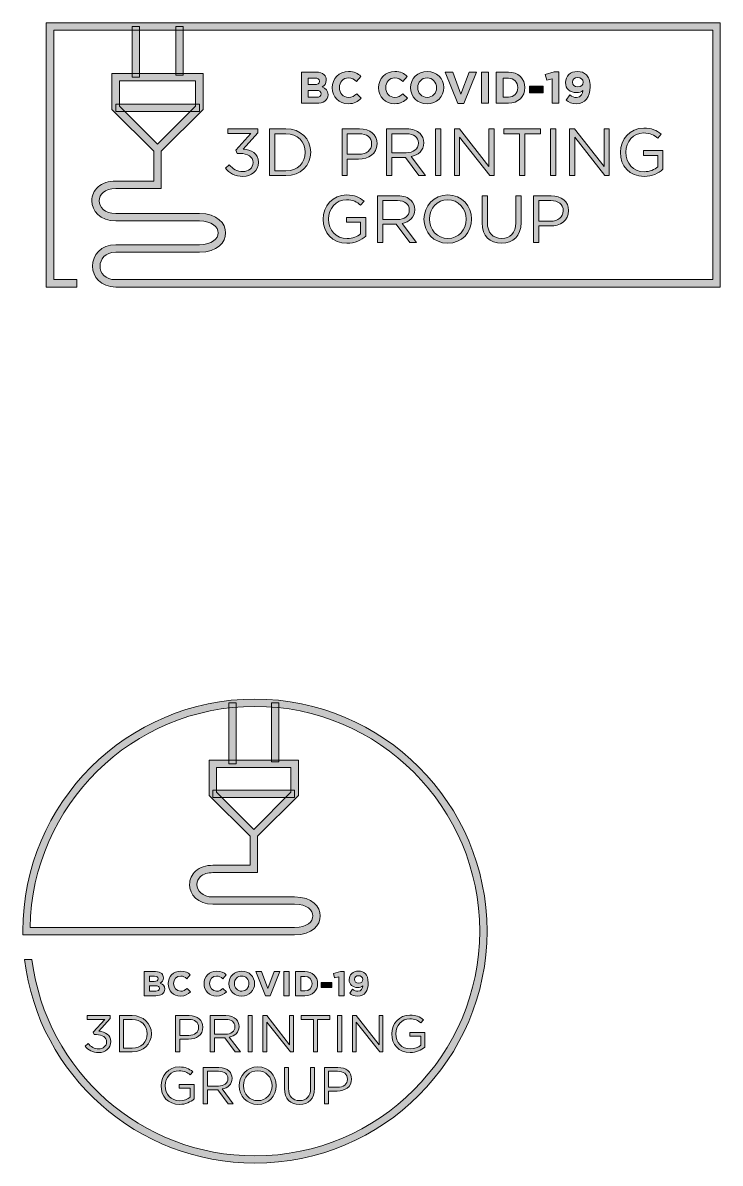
# Model space of a CAD drawing. Extents: x 15 to 118, y -185 to -16.
import ezdxf

# ---------------------------------------------------------------- set-up
doc = ezdxf.new("R2010")
doc.units = 0
doc.header["$MEASUREMENT"] = 0
doc.layers.add('Layer 1', color=7, linetype='Continuous')

# ---------------------------------------------------------------- blocks, each defined once
blk = doc.blocks.new('block 4')
at = {"layer": 'Layer 1', "true_color": 0x0e568c}
h = blk.add_hatch(color=146, dxfattribs=at)
h.dxf.hatch_style = 2
edge = h.paths.add_edge_path()
edge.add_spline(control_points=[(56.4, -23.21), (56.4, -23.21), (58.54, -23.21), (58.54, -23.21), (59.07, -23.21), (59.49, -23.36), (59.75, -23.62), (59.96, -23.83), (60.07, -24.09), (60.07, -24.41), (60.07, -24.41), (60.07, -24.42), (60.07, -24.42), (60.07, -24.94), (59.79, -25.23), (59.46, -25.42), (60, -25.62), (60.33, -25.93), (60.33, -26.55), (60.33, -26.55), (60.33, -26.57), (60.33, -26.57), (60.33, -27.41), (59.64, -27.83), (58.6, -27.83), (58.6, -27.83), (56.4, -27.83), (56.4, -27.83), (56.4, -27.83), (56.4, -23.21), (56.4, -23.21)], knot_values=[0, 0, 0, 0, 1, 1, 1, 2, 2, 2, 3, 3, 3, 4, 4, 4, 5, 5, 5, 6, 6, 6, 7, 7, 7, 8, 8, 8, 9, 9, 9, 10, 10, 10, 10], degree=3, periodic=1)
edge = h.paths.add_edge_path()
edge.add_spline(control_points=[(59.06, -24.58), (59.06, -24.28), (58.82, -24.1), (58.39, -24.1), (58.39, -24.1), (57.39, -24.1), (57.39, -24.1), (57.39, -24.1), (57.39, -25.08), (57.39, -25.08), (57.39, -25.08), (58.33, -25.08), (58.33, -25.08), (58.77, -25.08), (59.06, -24.93), (59.06, -24.59), (59.06, -24.59), (59.06, -24.58), (59.06, -24.58)], knot_values=[0, 0, 0, 0, 1, 1, 1, 2, 2, 2, 3, 3, 3, 4, 4, 4, 5, 5, 5, 6, 6, 6, 6], degree=3, periodic=1)
edge = h.paths.add_edge_path()
edge.add_spline(control_points=[(58.56, -25.93), (58.56, -25.93), (57.39, -25.93), (57.39, -25.93), (57.39, -25.93), (57.39, -26.94), (57.39, -26.94), (57.39, -26.94), (58.6, -26.94), (58.6, -26.94), (59.04, -26.94), (59.32, -26.78), (59.32, -26.44), (59.32, -26.44), (59.32, -26.43), (59.32, -26.43), (59.32, -26.12), (59.08, -25.93), (58.56, -25.93)], knot_values=[0, 0, 0, 0, 1, 1, 1, 2, 2, 2, 3, 3, 3, 4, 4, 4, 5, 5, 5, 6, 6, 6, 6], degree=3, periodic=1)
h = blk.add_hatch(color=146, dxfattribs=at)
h.dxf.hatch_style = 2
edge = h.paths.add_edge_path()
edge.add_spline(control_points=[(60.96, -25.54), (60.96, -25.54), (60.96, -25.52), (60.96, -25.52), (60.96, -24.21), (61.95, -23.13), (63.37, -23.13), (64.24, -23.13), (64.76, -23.42), (65.19, -23.85), (65.19, -23.85), (64.54, -24.59), (64.54, -24.59), (64.19, -24.27), (63.83, -24.07), (63.36, -24.07), (62.58, -24.07), (62.02, -24.72), (62.02, -25.51), (62.02, -25.51), (62.02, -25.52), (62.02, -25.52), (62.02, -26.31), (62.57, -26.97), (63.36, -26.97), (63.89, -26.97), (64.21, -26.76), (64.58, -26.43), (64.58, -26.43), (65.22, -27.09), (65.22, -27.09), (64.75, -27.59), (64.22, -27.91), (63.33, -27.91), (61.97, -27.91), (60.96, -26.86), (60.96, -25.54)], knot_values=[0, 0, 0, 0, 1, 1, 1, 2, 2, 2, 3, 3, 3, 4, 4, 4, 5, 5, 5, 6, 6, 6, 7, 7, 7, 8, 8, 8, 9, 9, 9, 10, 10, 10, 11, 11, 11, 12, 12, 12, 12], degree=3, periodic=1)
h = blk.add_hatch(color=146, dxfattribs=at)
h.dxf.hatch_style = 2
edge = h.paths.add_edge_path()
edge.add_spline(control_points=[(67.81, -25.54), (67.81, -25.54), (67.81, -25.52), (67.81, -25.52), (67.81, -24.21), (68.8, -23.13), (70.22, -23.13), (71.09, -23.13), (71.62, -23.42), (72.04, -23.85), (72.04, -23.85), (71.4, -24.59), (71.4, -24.59), (71.04, -24.27), (70.68, -24.07), (70.22, -24.07), (69.44, -24.07), (68.88, -24.72), (68.88, -25.51), (68.88, -25.51), (68.88, -25.52), (68.88, -25.52), (68.88, -26.31), (69.42, -26.97), (70.22, -26.97), (70.74, -26.97), (71.07, -26.76), (71.43, -26.43), (71.43, -26.43), (72.08, -27.09), (72.08, -27.09), (71.6, -27.59), (71.07, -27.91), (70.18, -27.91), (68.82, -27.91), (67.81, -26.86), (67.81, -25.54)], knot_values=[0, 0, 0, 0, 1, 1, 1, 2, 2, 2, 3, 3, 3, 4, 4, 4, 5, 5, 5, 6, 6, 6, 7, 7, 7, 8, 8, 8, 9, 9, 9, 10, 10, 10, 11, 11, 11, 12, 12, 12, 12], degree=3, periodic=1)
h = blk.add_hatch(color=146, dxfattribs=at)
h.dxf.hatch_style = 2
edge = h.paths.add_edge_path()
edge.add_spline(control_points=[(72.56, -25.54), (72.56, -25.54), (72.56, -25.52), (72.56, -25.52), (72.56, -24.21), (73.59, -23.13), (75.02, -23.13), (76.44, -23.13), (77.47, -24.2), (77.47, -25.51), (77.47, -25.51), (77.47, -25.52), (77.47, -25.52), (77.47, -26.84), (76.43, -27.91), (75, -27.91), (73.58, -27.91), (72.56, -26.85), (72.56, -25.54)], knot_values=[0, 0, 0, 0, 1, 1, 1, 2, 2, 2, 3, 3, 3, 4, 4, 4, 5, 5, 5, 6, 6, 6, 6], degree=3, periodic=1)
edge = h.paths.add_edge_path()
edge.add_spline(control_points=[(76.4, -25.54), (76.4, -25.54), (76.4, -25.52), (76.4, -25.52), (76.4, -24.73), (75.82, -24.07), (75, -24.07), (74.19, -24.07), (73.62, -24.72), (73.62, -25.51), (73.62, -25.51), (73.62, -25.52), (73.62, -25.52), (73.62, -26.31), (74.2, -26.97), (75.02, -26.97), (75.84, -26.97), (76.4, -26.33), (76.4, -25.54)], knot_values=[0, 0, 0, 0, 1, 1, 1, 2, 2, 2, 3, 3, 3, 4, 4, 4, 5, 5, 5, 6, 6, 6, 6], degree=3, periodic=1)
h = blk.add_hatch(color=146, dxfattribs=at)
h.dxf.hatch_style = 2
h.paths.add_polyline_path([(77.68, -23.21), (78.8, -23.21), (80.01, -26.47), (81.22, -23.21), (82.31, -23.21), (80.44, -27.87), (79.55, -27.87)])
h = blk.add_hatch(color=146, dxfattribs=at)
h.dxf.hatch_style = 2
h.paths.add_polyline_path([(83.07, -23.21), (84.09, -23.21), (84.09, -27.83), (83.07, -27.83)])
h = blk.add_hatch(color=146, dxfattribs=at)
h.dxf.hatch_style = 2
edge = h.paths.add_edge_path()
edge.add_spline(control_points=[(85.25, -23.21), (85.25, -23.21), (87.05, -23.21), (87.05, -23.21), (88.5, -23.21), (89.5, -24.21), (89.5, -25.51), (89.5, -25.51), (89.5, -25.52), (89.5, -25.52), (89.5, -26.82), (88.5, -27.83), (87.05, -27.83), (87.05, -27.83), (85.25, -27.83), (85.25, -27.83), (85.25, -27.83), (85.25, -23.21), (85.25, -23.21)], knot_values=[0, 0, 0, 0, 1, 1, 1, 2, 2, 2, 3, 3, 3, 4, 4, 4, 5, 5, 5, 6, 6, 6, 6], degree=3, periodic=1)
edge = h.paths.add_edge_path()
edge.add_spline(control_points=[(86.26, -24.13), (86.26, -24.13), (86.26, -26.91), (86.26, -26.91), (86.26, -26.91), (87.05, -26.91), (87.05, -26.91), (87.88, -26.91), (88.44, -26.35), (88.44, -25.54), (88.44, -25.54), (88.44, -25.52), (88.44, -25.52), (88.44, -24.7), (87.88, -24.13), (87.05, -24.13), (87.05, -24.13), (86.26, -24.13), (86.26, -24.13)], knot_values=[0, 0, 0, 0, 1, 1, 1, 2, 2, 2, 3, 3, 3, 4, 4, 4, 5, 5, 5, 6, 6, 6, 6], degree=3, periodic=1)
h = blk.add_hatch(color=146, dxfattribs=at)
h.dxf.hatch_style = 2
h.paths.add_polyline_path([(93.53, -24.21), (92.72, -24.41), (92.51, -23.58), (93.84, -23.18), (94.53, -23.18), (94.53, -27.83), (93.53, -27.83)])
h = blk.add_hatch(color=146, dxfattribs=at)
h.dxf.hatch_style = 2
edge = h.paths.add_edge_path()
edge.add_spline(control_points=[(98.09, -25.94), (97.86, -26.14), (97.55, -26.25), (97.16, -26.25), (96.15, -26.25), (95.51, -25.7), (95.51, -24.76), (95.51, -24.76), (95.51, -24.75), (95.51, -24.75), (95.51, -23.82), (96.23, -23.13), (97.27, -23.13), (97.89, -23.13), (98.25, -23.29), (98.6, -23.64), (98.93, -23.96), (99.15, -24.47), (99.15, -25.38), (99.15, -25.38), (99.15, -25.39), (99.15, -25.39), (99.15, -26.89), (98.44, -27.91), (97.13, -27.91), (96.46, -27.91), (96, -27.69), (95.61, -27.36), (95.61, -27.36), (96.15, -26.59), (96.15, -26.59), (96.48, -26.86), (96.77, -26.99), (97.16, -26.99), (97.86, -26.99), (98.05, -26.33), (98.09, -25.94)], knot_values=[0, 0, 0, 0, 1, 1, 1, 2, 2, 2, 3, 3, 3, 4, 4, 4, 5, 5, 5, 6, 6, 6, 7, 7, 7, 8, 8, 8, 9, 9, 9, 10, 10, 10, 11, 11, 11, 12, 12, 12, 12], degree=3, periodic=1)
edge = h.paths.add_edge_path()
edge.add_spline(control_points=[(98.11, -24.72), (98.11, -24.72), (98.11, -24.71), (98.11, -24.71), (98.11, -24.3), (97.81, -24), (97.3, -24), (96.8, -24), (96.52, -24.29), (96.52, -24.7), (96.52, -24.7), (96.52, -24.72), (96.52, -24.72), (96.52, -25.13), (96.82, -25.41), (97.32, -25.41), (97.82, -25.41), (98.11, -25.12), (98.11, -24.72)], knot_values=[0, 0, 0, 0, 1, 1, 1, 2, 2, 2, 3, 3, 3, 4, 4, 4, 5, 5, 5, 6, 6, 6, 6], degree=3, periodic=1)
h = blk.add_hatch(color=146, dxfattribs=at)
h.dxf.hatch_style = 2
h.paths.add_polyline_path([(90.19, -25.3), (92.22, -25.3), (92.22, -26.27), (90.19, -26.27)])
at = {"layer": 'Layer 1', "lineweight": 0}
for points in [[(77.68, -23.21), (78.8, -23.21), (80.01, -26.47), (81.22, -23.21), (82.31, -23.21), (80.44, -27.87), (79.55, -27.87), (77.68, -23.21)], [(83.07, -23.21), (84.09, -23.21), (84.09, -27.83), (83.07, -27.83), (83.07, -23.21)], [(93.53, -24.21), (92.72, -24.41), (92.51, -23.58), (93.84, -23.18), (94.53, -23.18), (94.53, -27.83), (93.53, -27.83), (93.53, -24.21)], [(90.19, -25.3), (92.22, -25.3), (92.22, -26.27), (90.19, -26.27), (90.19, -25.3)]]:
    blk.add_lwpolyline(points, dxfattribs=at)
for points, knots in [([(56.4, -23.21), (56.4, -23.21), (58.54, -23.21), (58.54, -23.21), (59.07, -23.21), (59.49, -23.36), (59.75, -23.62), (59.96, -23.83), (60.07, -24.09), (60.07, -24.41), (60.07, -24.41), (60.07, -24.42), (60.07, -24.42), (60.07, -24.94), (59.79, -25.23), (59.46, -25.42), (60, -25.62), (60.33, -25.93), (60.33, -26.55), (60.33, -26.55), (60.33, -26.57), (60.33, -26.57), (60.33, -27.41), (59.64, -27.83), (58.6, -27.83), (58.6, -27.83), (56.4, -27.83), (56.4, -27.83), (56.4, -27.83), (56.4, -23.21), (56.4, -23.21)], [0, 0, 0, 0, 1, 1, 1, 2, 2, 2, 3, 3, 3, 4, 4, 4, 5, 5, 5, 6, 6, 6, 7, 7, 7, 8, 8, 8, 9, 9, 9, 10, 10, 10, 10]), ([(60.96, -25.54), (60.96, -25.54), (60.96, -25.52), (60.96, -25.52), (60.96, -24.21), (61.95, -23.13), (63.37, -23.13), (64.24, -23.13), (64.76, -23.42), (65.19, -23.85), (65.19, -23.85), (64.54, -24.59), (64.54, -24.59), (64.19, -24.27), (63.83, -24.07), (63.36, -24.07), (62.58, -24.07), (62.02, -24.72), (62.02, -25.51), (62.02, -25.51), (62.02, -25.52), (62.02, -25.52), (62.02, -26.31), (62.57, -26.97), (63.36, -26.97), (63.89, -26.97), (64.21, -26.76), (64.58, -26.43), (64.58, -26.43), (65.22, -27.09), (65.22, -27.09), (64.75, -27.59), (64.22, -27.91), (63.33, -27.91), (61.97, -27.91), (60.96, -26.86), (60.96, -25.54)], [0, 0, 0, 0, 1, 1, 1, 2, 2, 2, 3, 3, 3, 4, 4, 4, 5, 5, 5, 6, 6, 6, 7, 7, 7, 8, 8, 8, 9, 9, 9, 10, 10, 10, 11, 11, 11, 12, 12, 12, 12]), ([(67.81, -25.54), (67.81, -25.54), (67.81, -25.52), (67.81, -25.52), (67.81, -24.21), (68.8, -23.13), (70.22, -23.13), (71.09, -23.13), (71.62, -23.42), (72.04, -23.85), (72.04, -23.85), (71.4, -24.59), (71.4, -24.59), (71.04, -24.27), (70.68, -24.07), (70.22, -24.07), (69.44, -24.07), (68.88, -24.72), (68.88, -25.51), (68.88, -25.51), (68.88, -25.52), (68.88, -25.52), (68.88, -26.31), (69.42, -26.97), (70.22, -26.97), (70.74, -26.97), (71.07, -26.76), (71.43, -26.43), (71.43, -26.43), (72.08, -27.09), (72.08, -27.09), (71.6, -27.59), (71.07, -27.91), (70.18, -27.91), (68.82, -27.91), (67.81, -26.86), (67.81, -25.54)], [0, 0, 0, 0, 1, 1, 1, 2, 2, 2, 3, 3, 3, 4, 4, 4, 5, 5, 5, 6, 6, 6, 7, 7, 7, 8, 8, 8, 9, 9, 9, 10, 10, 10, 11, 11, 11, 12, 12, 12, 12]), ([(72.56, -25.54), (72.56, -25.54), (72.56, -25.52), (72.56, -25.52), (72.56, -24.21), (73.59, -23.13), (75.02, -23.13), (76.44, -23.13), (77.47, -24.2), (77.47, -25.51), (77.47, -25.51), (77.47, -25.52), (77.47, -25.52), (77.47, -26.84), (76.43, -27.91), (75, -27.91), (73.58, -27.91), (72.56, -26.85), (72.56, -25.54)], [0, 0, 0, 0, 1, 1, 1, 2, 2, 2, 3, 3, 3, 4, 4, 4, 5, 5, 5, 6, 6, 6, 6]), ([(85.25, -23.21), (85.25, -23.21), (87.05, -23.21), (87.05, -23.21), (88.5, -23.21), (89.5, -24.21), (89.5, -25.51), (89.5, -25.51), (89.5, -25.52), (89.5, -25.52), (89.5, -26.82), (88.5, -27.83), (87.05, -27.83), (87.05, -27.83), (85.25, -27.83), (85.25, -27.83), (85.25, -27.83), (85.25, -23.21), (85.25, -23.21)], [0, 0, 0, 0, 1, 1, 1, 2, 2, 2, 3, 3, 3, 4, 4, 4, 5, 5, 5, 6, 6, 6, 6]), ([(98.09, -25.94), (97.86, -26.14), (97.55, -26.25), (97.16, -26.25), (96.15, -26.25), (95.51, -25.7), (95.51, -24.76), (95.51, -24.76), (95.51, -24.75), (95.51, -24.75), (95.51, -23.82), (96.23, -23.13), (97.27, -23.13), (97.89, -23.13), (98.25, -23.29), (98.6, -23.64), (98.93, -23.96), (99.15, -24.47), (99.15, -25.38), (99.15, -25.38), (99.15, -25.39), (99.15, -25.39), (99.15, -26.89), (98.44, -27.91), (97.13, -27.91), (96.46, -27.91), (96, -27.69), (95.61, -27.36), (95.61, -27.36), (96.15, -26.59), (96.15, -26.59), (96.48, -26.86), (96.77, -26.99), (97.16, -26.99), (97.86, -26.99), (98.05, -26.33), (98.09, -25.94)], [0, 0, 0, 0, 1, 1, 1, 2, 2, 2, 3, 3, 3, 4, 4, 4, 5, 5, 5, 6, 6, 6, 7, 7, 7, 8, 8, 8, 9, 9, 9, 10, 10, 10, 11, 11, 11, 12, 12, 12, 12]), ([(59.06, -24.58), (59.06, -24.28), (58.82, -24.1), (58.39, -24.1), (58.39, -24.1), (57.39, -24.1), (57.39, -24.1), (57.39, -24.1), (57.39, -25.08), (57.39, -25.08), (57.39, -25.08), (58.33, -25.08), (58.33, -25.08), (58.77, -25.08), (59.06, -24.93), (59.06, -24.59), (59.06, -24.59), (59.06, -24.58), (59.06, -24.58)], [0, 0, 0, 0, 1, 1, 1, 2, 2, 2, 3, 3, 3, 4, 4, 4, 5, 5, 5, 6, 6, 6, 6]), ([(76.4, -25.54), (76.4, -25.54), (76.4, -25.52), (76.4, -25.52), (76.4, -24.73), (75.82, -24.07), (75, -24.07), (74.19, -24.07), (73.62, -24.72), (73.62, -25.51), (73.62, -25.51), (73.62, -25.52), (73.62, -25.52), (73.62, -26.31), (74.2, -26.97), (75.02, -26.97), (75.84, -26.97), (76.4, -26.33), (76.4, -25.54)], [0, 0, 0, 0, 1, 1, 1, 2, 2, 2, 3, 3, 3, 4, 4, 4, 5, 5, 5, 6, 6, 6, 6]), ([(86.26, -24.13), (86.26, -24.13), (86.26, -26.91), (86.26, -26.91), (86.26, -26.91), (87.05, -26.91), (87.05, -26.91), (87.88, -26.91), (88.44, -26.35), (88.44, -25.54), (88.44, -25.54), (88.44, -25.52), (88.44, -25.52), (88.44, -24.7), (87.88, -24.13), (87.05, -24.13), (87.05, -24.13), (86.26, -24.13), (86.26, -24.13)], [0, 0, 0, 0, 1, 1, 1, 2, 2, 2, 3, 3, 3, 4, 4, 4, 5, 5, 5, 6, 6, 6, 6]), ([(98.11, -24.72), (98.11, -24.72), (98.11, -24.71), (98.11, -24.71), (98.11, -24.3), (97.81, -24), (97.3, -24), (96.8, -24), (96.52, -24.29), (96.52, -24.7), (96.52, -24.7), (96.52, -24.72), (96.52, -24.72), (96.52, -25.13), (96.82, -25.41), (97.32, -25.41), (97.82, -25.41), (98.11, -25.12), (98.11, -24.72)], [0, 0, 0, 0, 1, 1, 1, 2, 2, 2, 3, 3, 3, 4, 4, 4, 5, 5, 5, 6, 6, 6, 6]), ([(58.56, -25.93), (58.56, -25.93), (57.39, -25.93), (57.39, -25.93), (57.39, -25.93), (57.39, -26.94), (57.39, -26.94), (57.39, -26.94), (58.6, -26.94), (58.6, -26.94), (59.04, -26.94), (59.32, -26.78), (59.32, -26.44), (59.32, -26.44), (59.32, -26.43), (59.32, -26.43), (59.32, -26.12), (59.08, -25.93), (58.56, -25.93)], [0, 0, 0, 0, 1, 1, 1, 2, 2, 2, 3, 3, 3, 4, 4, 4, 5, 5, 5, 6, 6, 6, 6])]:
    blk.add_open_spline(points, degree=3, knots=knots, dxfattribs=at)
blk = doc.blocks.new('block 6')
at = {"layer": 'Layer 1', "true_color": 0x287eb2}
h = blk.add_hatch(color=137, dxfattribs=at)
h.dxf.hatch_style = 2
edge = h.paths.add_edge_path()
edge.add_spline(control_points=[(59.61, -45.02), (59.61, -45.02), (59.61, -45), (59.61, -45), (59.61, -43.1), (61.01, -41.42), (63.09, -41.42), (64.25, -41.42), (64.98, -41.75), (65.67, -42.34), (65.67, -42.34), (65.16, -42.93), (65.16, -42.93), (64.63, -42.47), (64.04, -42.14), (63.06, -42.14), (61.52, -42.14), (60.42, -43.44), (60.42, -44.98), (60.42, -44.98), (60.42, -45), (60.42, -45), (60.42, -46.65), (61.48, -47.88), (63.16, -47.88), (63.96, -47.88), (64.69, -47.57), (65.16, -47.19), (65.16, -47.19), (65.16, -45.47), (65.16, -45.47), (65.16, -45.47), (63.06, -45.47), (63.06, -45.47), (63.06, -45.47), (63.06, -44.76), (63.06, -44.76), (63.06, -44.76), (65.92, -44.76), (65.92, -44.76), (65.92, -44.76), (65.92, -47.53), (65.92, -47.53), (65.27, -48.1), (64.3, -48.58), (63.13, -48.58), (60.96, -48.58), (59.61, -47), (59.61, -45.02)], knot_values=[0, 0, 0, 0, 1, 1, 1, 2, 2, 2, 3, 3, 3, 4, 4, 4, 5, 5, 5, 6, 6, 6, 7, 7, 7, 8, 8, 8, 9, 9, 9, 10, 10, 10, 11, 11, 11, 12, 12, 12, 13, 13, 13, 14, 14, 14, 15, 15, 15, 16, 16, 16, 16], degree=3, periodic=1)
h = blk.add_hatch(color=137, dxfattribs=at)
h.dxf.hatch_style = 2
edge = h.paths.add_edge_path()
edge.add_spline(control_points=[(67.68, -41.54), (67.68, -41.54), (70.66, -41.54), (70.66, -41.54), (71.51, -41.54), (72.2, -41.79), (72.63, -42.23), (72.97, -42.57), (73.17, -43.05), (73.17, -43.6), (73.17, -43.6), (73.17, -43.62), (73.17, -43.62), (73.17, -44.76), (72.37, -45.44), (71.29, -45.63), (71.29, -45.63), (73.41, -48.47), (73.41, -48.47), (73.41, -48.47), (72.45, -48.47), (72.45, -48.47), (72.45, -48.47), (70.44, -45.77), (70.44, -45.77), (70.44, -45.77), (68.46, -45.77), (68.46, -45.77), (68.46, -45.77), (68.46, -48.47), (68.46, -48.47), (68.46, -48.47), (67.68, -48.47), (67.68, -48.47), (67.68, -48.47), (67.68, -41.54), (67.68, -41.54)], knot_values=[0, 0, 0, 0, 1, 1, 1, 2, 2, 2, 3, 3, 3, 4, 4, 4, 5, 5, 5, 6, 6, 6, 7, 7, 7, 8, 8, 8, 9, 9, 9, 10, 10, 10, 11, 11, 11, 12, 12, 12, 12], degree=3, periodic=1)
edge = h.paths.add_edge_path()
edge.add_spline(control_points=[(70.59, -45.07), (71.63, -45.07), (72.37, -44.54), (72.37, -43.65), (72.37, -43.65), (72.37, -43.63), (72.37, -43.63), (72.37, -42.77), (71.72, -42.26), (70.6, -42.26), (70.6, -42.26), (68.46, -42.26), (68.46, -42.26), (68.46, -42.26), (68.46, -45.07), (68.46, -45.07), (68.46, -45.07), (70.59, -45.07), (70.59, -45.07)], knot_values=[0, 0, 0, 0, 1, 1, 1, 2, 2, 2, 3, 3, 3, 4, 4, 4, 5, 5, 5, 6, 6, 6, 6], degree=3, periodic=1)
h = blk.add_hatch(color=137, dxfattribs=at)
h.dxf.hatch_style = 2
edge = h.paths.add_edge_path()
edge.add_spline(control_points=[(74.54, -45.02), (74.54, -45.02), (74.54, -45), (74.54, -45), (74.54, -43.09), (75.97, -41.42), (78.08, -41.42), (80.19, -41.42), (81.6, -43.07), (81.6, -44.98), (81.6, -44.98), (81.6, -45), (81.6, -45), (81.6, -46.91), (80.17, -48.58), (78.06, -48.58), (75.95, -48.58), (74.54, -46.93), (74.54, -45.02)], knot_values=[0, 0, 0, 0, 1, 1, 1, 2, 2, 2, 3, 3, 3, 4, 4, 4, 5, 5, 5, 6, 6, 6, 6], degree=3, periodic=1)
edge = h.paths.add_edge_path()
edge.add_spline(control_points=[(80.79, -45.02), (80.79, -45.02), (80.79, -45), (80.79, -45), (80.79, -43.43), (79.64, -42.14), (78.06, -42.14), (76.48, -42.14), (75.35, -43.41), (75.35, -44.98), (75.35, -44.98), (75.35, -45), (75.35, -45), (75.35, -46.58), (76.5, -47.86), (78.08, -47.86), (79.66, -47.86), (80.79, -46.6), (80.79, -45.02)], knot_values=[0, 0, 0, 0, 1, 1, 1, 2, 2, 2, 3, 3, 3, 4, 4, 4, 5, 5, 5, 6, 6, 6, 6], degree=3, periodic=1)
h = blk.add_hatch(color=137, dxfattribs=at)
h.dxf.hatch_style = 2
edge = h.paths.add_edge_path()
edge.add_spline(control_points=[(83.15, -45.57), (83.15, -45.57), (83.15, -41.54), (83.15, -41.54), (83.15, -41.54), (83.93, -41.54), (83.93, -41.54), (83.93, -41.54), (83.93, -45.52), (83.93, -45.52), (83.93, -47.01), (84.73, -47.85), (86.05, -47.85), (87.33, -47.85), (88.14, -47.08), (88.14, -45.57), (88.14, -45.57), (88.14, -41.54), (88.14, -41.54), (88.14, -41.54), (88.92, -41.54), (88.92, -41.54), (88.92, -41.54), (88.92, -45.51), (88.92, -45.51), (88.92, -47.53), (87.77, -48.57), (86.03, -48.57), (84.32, -48.57), (83.15, -47.53), (83.15, -45.57)], knot_values=[0, 0, 0, 0, 1, 1, 1, 2, 2, 2, 3, 3, 3, 4, 4, 4, 5, 5, 5, 6, 6, 6, 7, 7, 7, 8, 8, 8, 9, 9, 9, 10, 10, 10, 10], degree=3, periodic=1)
h = blk.add_hatch(color=137, dxfattribs=at)
h.dxf.hatch_style = 2
edge = h.paths.add_edge_path()
edge.add_spline(control_points=[(90.78, -41.54), (90.78, -41.54), (93.37, -41.54), (93.37, -41.54), (94.94, -41.54), (95.97, -42.37), (95.97, -43.73), (95.97, -43.73), (95.97, -43.75), (95.97, -43.75), (95.97, -45.25), (94.72, -46.02), (93.24, -46.02), (93.24, -46.02), (91.56, -46.02), (91.56, -46.02), (91.56, -46.02), (91.56, -48.47), (91.56, -48.47), (91.56, -48.47), (90.78, -48.47), (90.78, -48.47), (90.78, -48.47), (90.78, -41.54), (90.78, -41.54)], knot_values=[0, 0, 0, 0, 1, 1, 1, 2, 2, 2, 3, 3, 3, 4, 4, 4, 5, 5, 5, 6, 6, 6, 7, 7, 7, 8, 8, 8, 8], degree=3, periodic=1)
edge = h.paths.add_edge_path()
edge.add_spline(control_points=[(93.27, -45.31), (94.42, -45.31), (95.17, -44.69), (95.17, -43.78), (95.17, -43.78), (95.17, -43.76), (95.17, -43.76), (95.17, -42.77), (94.43, -42.26), (93.31, -42.26), (93.31, -42.26), (91.56, -42.26), (91.56, -42.26), (91.56, -42.26), (91.56, -45.31), (91.56, -45.31), (91.56, -45.31), (93.27, -45.31), (93.27, -45.31)], knot_values=[0, 0, 0, 0, 1, 1, 1, 2, 2, 2, 3, 3, 3, 4, 4, 4, 5, 5, 5, 6, 6, 6, 6], degree=3, periodic=1)
at = {"layer": 'Layer 1', "lineweight": 0}
for points, knots in [([(59.61, -45.02), (59.61, -45.02), (59.61, -45), (59.61, -45), (59.61, -43.1), (61.01, -41.42), (63.09, -41.42), (64.25, -41.42), (64.98, -41.75), (65.67, -42.34), (65.67, -42.34), (65.16, -42.93), (65.16, -42.93), (64.63, -42.47), (64.04, -42.14), (63.06, -42.14), (61.52, -42.14), (60.42, -43.44), (60.42, -44.98), (60.42, -44.98), (60.42, -45), (60.42, -45), (60.42, -46.65), (61.48, -47.88), (63.16, -47.88), (63.96, -47.88), (64.69, -47.57), (65.16, -47.19), (65.16, -47.19), (65.16, -45.47), (65.16, -45.47), (65.16, -45.47), (63.06, -45.47), (63.06, -45.47), (63.06, -45.47), (63.06, -44.76), (63.06, -44.76), (63.06, -44.76), (65.92, -44.76), (65.92, -44.76), (65.92, -44.76), (65.92, -47.53), (65.92, -47.53), (65.27, -48.1), (64.3, -48.58), (63.13, -48.58), (60.96, -48.58), (59.61, -47), (59.61, -45.02)], [0, 0, 0, 0, 1, 1, 1, 2, 2, 2, 3, 3, 3, 4, 4, 4, 5, 5, 5, 6, 6, 6, 7, 7, 7, 8, 8, 8, 9, 9, 9, 10, 10, 10, 11, 11, 11, 12, 12, 12, 13, 13, 13, 14, 14, 14, 15, 15, 15, 16, 16, 16, 16]), ([(67.68, -41.54), (67.68, -41.54), (70.66, -41.54), (70.66, -41.54), (71.51, -41.54), (72.2, -41.79), (72.63, -42.23), (72.97, -42.57), (73.17, -43.05), (73.17, -43.6), (73.17, -43.6), (73.17, -43.62), (73.17, -43.62), (73.17, -44.76), (72.37, -45.44), (71.29, -45.63), (71.29, -45.63), (73.41, -48.47), (73.41, -48.47), (73.41, -48.47), (72.45, -48.47), (72.45, -48.47), (72.45, -48.47), (70.44, -45.77), (70.44, -45.77), (70.44, -45.77), (68.46, -45.77), (68.46, -45.77), (68.46, -45.77), (68.46, -48.47), (68.46, -48.47), (68.46, -48.47), (67.68, -48.47), (67.68, -48.47), (67.68, -48.47), (67.68, -41.54), (67.68, -41.54)], [0, 0, 0, 0, 1, 1, 1, 2, 2, 2, 3, 3, 3, 4, 4, 4, 5, 5, 5, 6, 6, 6, 7, 7, 7, 8, 8, 8, 9, 9, 9, 10, 10, 10, 11, 11, 11, 12, 12, 12, 12]), ([(74.54, -45.02), (74.54, -45.02), (74.54, -45), (74.54, -45), (74.54, -43.09), (75.97, -41.42), (78.08, -41.42), (80.19, -41.42), (81.6, -43.07), (81.6, -44.98), (81.6, -44.98), (81.6, -45), (81.6, -45), (81.6, -46.91), (80.17, -48.58), (78.06, -48.58), (75.95, -48.58), (74.54, -46.93), (74.54, -45.02)], [0, 0, 0, 0, 1, 1, 1, 2, 2, 2, 3, 3, 3, 4, 4, 4, 5, 5, 5, 6, 6, 6, 6]), ([(80.79, -45.02), (80.79, -45.02), (80.79, -45), (80.79, -45), (80.79, -43.43), (79.64, -42.14), (78.06, -42.14), (76.48, -42.14), (75.35, -43.41), (75.35, -44.98), (75.35, -44.98), (75.35, -45), (75.35, -45), (75.35, -46.58), (76.5, -47.86), (78.08, -47.86), (79.66, -47.86), (80.79, -46.6), (80.79, -45.02)], [0, 0, 0, 0, 1, 1, 1, 2, 2, 2, 3, 3, 3, 4, 4, 4, 5, 5, 5, 6, 6, 6, 6]), ([(83.15, -45.57), (83.15, -45.57), (83.15, -41.54), (83.15, -41.54), (83.15, -41.54), (83.93, -41.54), (83.93, -41.54), (83.93, -41.54), (83.93, -45.52), (83.93, -45.52), (83.93, -47.01), (84.73, -47.85), (86.05, -47.85), (87.33, -47.85), (88.14, -47.08), (88.14, -45.57), (88.14, -45.57), (88.14, -41.54), (88.14, -41.54), (88.14, -41.54), (88.92, -41.54), (88.92, -41.54), (88.92, -41.54), (88.92, -45.51), (88.92, -45.51), (88.92, -47.53), (87.77, -48.57), (86.03, -48.57), (84.32, -48.57), (83.15, -47.53), (83.15, -45.57)], [0, 0, 0, 0, 1, 1, 1, 2, 2, 2, 3, 3, 3, 4, 4, 4, 5, 5, 5, 6, 6, 6, 7, 7, 7, 8, 8, 8, 9, 9, 9, 10, 10, 10, 10]), ([(90.78, -41.54), (90.78, -41.54), (93.37, -41.54), (93.37, -41.54), (94.94, -41.54), (95.97, -42.37), (95.97, -43.73), (95.97, -43.73), (95.97, -43.75), (95.97, -43.75), (95.97, -45.25), (94.72, -46.02), (93.24, -46.02), (93.24, -46.02), (91.56, -46.02), (91.56, -46.02), (91.56, -46.02), (91.56, -48.47), (91.56, -48.47), (91.56, -48.47), (90.78, -48.47), (90.78, -48.47), (90.78, -48.47), (90.78, -41.54), (90.78, -41.54)], [0, 0, 0, 0, 1, 1, 1, 2, 2, 2, 3, 3, 3, 4, 4, 4, 5, 5, 5, 6, 6, 6, 7, 7, 7, 8, 8, 8, 8]), ([(70.59, -45.07), (71.63, -45.07), (72.37, -44.54), (72.37, -43.65), (72.37, -43.65), (72.37, -43.63), (72.37, -43.63), (72.37, -42.77), (71.72, -42.26), (70.6, -42.26), (70.6, -42.26), (68.46, -42.26), (68.46, -42.26), (68.46, -42.26), (68.46, -45.07), (68.46, -45.07), (68.46, -45.07), (70.59, -45.07), (70.59, -45.07)], [0, 0, 0, 0, 1, 1, 1, 2, 2, 2, 3, 3, 3, 4, 4, 4, 5, 5, 5, 6, 6, 6, 6]), ([(93.27, -45.31), (94.42, -45.31), (95.17, -44.69), (95.17, -43.78), (95.17, -43.78), (95.17, -43.76), (95.17, -43.76), (95.17, -42.77), (94.43, -42.26), (93.31, -42.26), (93.31, -42.26), (91.56, -42.26), (91.56, -42.26), (91.56, -42.26), (91.56, -45.31), (91.56, -45.31), (91.56, -45.31), (93.27, -45.31), (93.27, -45.31)], [0, 0, 0, 0, 1, 1, 1, 2, 2, 2, 3, 3, 3, 4, 4, 4, 5, 5, 5, 6, 6, 6, 6])]:
    blk.add_open_spline(points, degree=3, knots=knots, dxfattribs=at)
blk = doc.blocks.new('block 5')
at = {"layer": 'Layer 1', "true_color": 0x287eb2}
h = blk.add_hatch(color=137, dxfattribs=at)
h.dxf.hatch_style = 2
edge = h.paths.add_edge_path()
edge.add_spline(control_points=[(45.13, -37.44), (45.13, -37.44), (45.69, -36.94), (45.69, -36.94), (46.22, -37.59), (46.87, -37.97), (47.72, -37.97), (48.56, -37.97), (49.23, -37.43), (49.23, -36.62), (49.23, -36.62), (49.23, -36.6), (49.23, -36.6), (49.23, -35.74), (48.43, -35.27), (47.29, -35.27), (47.29, -35.27), (46.85, -35.27), (46.85, -35.27), (46.85, -35.27), (46.69, -34.8), (46.69, -34.8), (46.69, -34.8), (48.88, -32.34), (48.88, -32.34), (48.88, -32.34), (45.49, -32.34), (45.49, -32.34), (45.49, -32.34), (45.49, -31.63), (45.49, -31.63), (45.49, -31.63), (49.92, -31.63), (49.92, -31.63), (49.92, -31.63), (49.92, -32.21), (49.92, -32.21), (49.92, -32.21), (47.74, -34.62), (47.74, -34.62), (48.95, -34.72), (50.03, -35.3), (50.03, -36.57), (50.03, -36.57), (50.03, -36.59), (50.03, -36.59), (50.03, -37.83), (49, -38.68), (47.71, -38.68), (46.55, -38.68), (45.69, -38.18), (45.13, -37.44)], knot_values=[0, 0, 0, 0, 1, 1, 1, 2, 2, 2, 3, 3, 3, 4, 4, 4, 5, 5, 5, 6, 6, 6, 7, 7, 7, 8, 8, 8, 9, 9, 9, 10, 10, 10, 11, 11, 11, 12, 12, 12, 13, 13, 13, 14, 14, 14, 15, 15, 15, 16, 16, 16, 17, 17, 17, 17], degree=3, periodic=1)
h = blk.add_hatch(color=137, dxfattribs=at)
h.dxf.hatch_style = 2
edge = h.paths.add_edge_path()
edge.add_spline(control_points=[(51.68, -31.63), (51.68, -31.63), (54.09, -31.63), (54.09, -31.63), (56.27, -31.63), (57.77, -33.13), (57.77, -35.08), (57.77, -35.08), (57.77, -35.1), (57.77, -35.1), (57.77, -37.05), (56.27, -38.56), (54.09, -38.56), (54.09, -38.56), (51.68, -38.56), (51.68, -38.56), (51.68, -38.56), (51.68, -31.63), (51.68, -31.63)], knot_values=[0, 0, 0, 0, 1, 1, 1, 2, 2, 2, 3, 3, 3, 4, 4, 4, 5, 5, 5, 6, 6, 6, 6], degree=3, periodic=1)
edge = h.paths.add_edge_path()
edge.add_spline(control_points=[(52.46, -32.35), (52.46, -32.35), (52.46, -37.84), (52.46, -37.84), (52.46, -37.84), (54.09, -37.84), (54.09, -37.84), (55.84, -37.84), (56.96, -36.65), (56.96, -35.12), (56.96, -35.12), (56.96, -35.1), (56.96, -35.1), (56.96, -33.56), (55.84, -32.35), (54.09, -32.35), (54.09, -32.35), (52.46, -32.35), (52.46, -32.35)], knot_values=[0, 0, 0, 0, 1, 1, 1, 2, 2, 2, 3, 3, 3, 4, 4, 4, 5, 5, 5, 6, 6, 6, 6], degree=3, periodic=1)
h = blk.add_hatch(color=137, dxfattribs=at)
h.dxf.hatch_style = 2
edge = h.paths.add_edge_path()
edge.add_spline(control_points=[(62.4, -31.63), (62.4, -31.63), (64.99, -31.63), (64.99, -31.63), (66.56, -31.63), (67.59, -32.46), (67.59, -33.83), (67.59, -33.83), (67.59, -33.85), (67.59, -33.85), (67.59, -35.34), (66.34, -36.12), (64.86, -36.12), (64.86, -36.12), (63.18, -36.12), (63.18, -36.12), (63.18, -36.12), (63.18, -38.56), (63.18, -38.56), (63.18, -38.56), (62.4, -38.56), (62.4, -38.56), (62.4, -38.56), (62.4, -31.63), (62.4, -31.63)], knot_values=[0, 0, 0, 0, 1, 1, 1, 2, 2, 2, 3, 3, 3, 4, 4, 4, 5, 5, 5, 6, 6, 6, 7, 7, 7, 8, 8, 8, 8], degree=3, periodic=1)
edge = h.paths.add_edge_path()
edge.add_spline(control_points=[(64.89, -35.4), (66.04, -35.4), (66.79, -34.79), (66.79, -33.88), (66.79, -33.88), (66.79, -33.86), (66.79, -33.86), (66.79, -32.87), (66.05, -32.35), (64.93, -32.35), (64.93, -32.35), (63.18, -32.35), (63.18, -32.35), (63.18, -32.35), (63.18, -35.4), (63.18, -35.4), (63.18, -35.4), (64.89, -35.4), (64.89, -35.4)], knot_values=[0, 0, 0, 0, 1, 1, 1, 2, 2, 2, 3, 3, 3, 4, 4, 4, 5, 5, 5, 6, 6, 6, 6], degree=3, periodic=1)
h = blk.add_hatch(color=137, dxfattribs=at)
h.dxf.hatch_style = 2
edge = h.paths.add_edge_path()
edge.add_spline(control_points=[(69.01, -31.63), (69.01, -31.63), (71.99, -31.63), (71.99, -31.63), (72.85, -31.63), (73.53, -31.89), (73.96, -32.33), (74.3, -32.66), (74.5, -33.15), (74.5, -33.69), (74.5, -33.69), (74.5, -33.71), (74.5, -33.71), (74.5, -34.86), (73.71, -35.53), (72.62, -35.73), (72.62, -35.73), (74.75, -38.56), (74.75, -38.56), (74.75, -38.56), (73.79, -38.56), (73.79, -38.56), (73.79, -38.56), (71.78, -35.87), (71.78, -35.87), (71.78, -35.87), (69.8, -35.87), (69.8, -35.87), (69.8, -35.87), (69.8, -38.56), (69.8, -38.56), (69.8, -38.56), (69.01, -38.56), (69.01, -38.56), (69.01, -38.56), (69.01, -31.63), (69.01, -31.63)], knot_values=[0, 0, 0, 0, 1, 1, 1, 2, 2, 2, 3, 3, 3, 4, 4, 4, 5, 5, 5, 6, 6, 6, 7, 7, 7, 8, 8, 8, 9, 9, 9, 10, 10, 10, 11, 11, 11, 12, 12, 12, 12], degree=3, periodic=1)
edge = h.paths.add_edge_path()
edge.add_spline(control_points=[(71.92, -35.17), (72.96, -35.17), (73.71, -34.63), (73.71, -33.74), (73.71, -33.74), (73.71, -33.72), (73.71, -33.72), (73.71, -32.87), (73.05, -32.35), (71.93, -32.35), (71.93, -32.35), (69.8, -32.35), (69.8, -32.35), (69.8, -32.35), (69.8, -35.17), (69.8, -35.17), (69.8, -35.17), (71.92, -35.17), (71.92, -35.17)], knot_values=[0, 0, 0, 0, 1, 1, 1, 2, 2, 2, 3, 3, 3, 4, 4, 4, 5, 5, 5, 6, 6, 6, 6], degree=3, periodic=1)
h = blk.add_hatch(color=137, dxfattribs=at)
h.dxf.hatch_style = 2
h.paths.add_polyline_path([(76.24, -31.63), (77.03, -31.63), (77.03, -38.56), (76.24, -38.56)])
h = blk.add_hatch(color=137, dxfattribs=at)
h.dxf.hatch_style = 2
h.paths.add_polyline_path([(79.06, -31.63), (79.79, -31.63), (84.16, -37.19), (84.16, -31.63), (84.92, -31.63), (84.92, -38.56), (84.29, -38.56), (79.82, -32.88), (79.82, -38.56), (79.06, -38.56)])
h = blk.add_hatch(color=137, dxfattribs=at)
h.dxf.hatch_style = 2
h.paths.add_polyline_path([(88.68, -32.35), (86.35, -32.35), (86.35, -31.63), (91.8, -31.63), (91.8, -32.35), (89.47, -32.35), (89.47, -38.56), (88.68, -38.56)])
h = blk.add_hatch(color=137, dxfattribs=at)
h.dxf.hatch_style = 2
h.paths.add_polyline_path([(93.3, -31.63), (94.08, -31.63), (94.08, -38.56), (93.3, -38.56)])
h = blk.add_hatch(color=137, dxfattribs=at)
h.dxf.hatch_style = 2
h.paths.add_polyline_path([(96.11, -31.63), (96.84, -31.63), (101.21, -37.19), (101.21, -31.63), (101.97, -31.63), (101.97, -38.56), (101.35, -38.56), (96.87, -32.88), (96.87, -38.56), (96.11, -38.56)])
h = blk.add_hatch(color=137, dxfattribs=at)
h.dxf.hatch_style = 2
edge = h.paths.add_edge_path()
edge.add_spline(control_points=[(103.63, -35.12), (103.63, -35.12), (103.63, -35.1), (103.63, -35.1), (103.63, -33.2), (105.03, -31.51), (107.1, -31.51), (108.27, -31.51), (108.99, -31.85), (109.69, -32.43), (109.69, -32.43), (109.18, -33.03), (109.18, -33.03), (108.65, -32.56), (108.05, -32.24), (107.07, -32.24), (105.54, -32.24), (104.44, -33.53), (104.44, -35.08), (104.44, -35.08), (104.44, -35.1), (104.44, -35.1), (104.44, -36.75), (105.5, -37.98), (107.18, -37.98), (107.98, -37.98), (108.71, -37.67), (109.18, -37.28), (109.18, -37.28), (109.18, -35.56), (109.18, -35.56), (109.18, -35.56), (107.07, -35.56), (107.07, -35.56), (107.07, -35.56), (107.07, -34.86), (107.07, -34.86), (107.07, -34.86), (109.94, -34.86), (109.94, -34.86), (109.94, -34.86), (109.94, -37.62), (109.94, -37.62), (109.29, -38.2), (108.32, -38.68), (107.15, -38.68), (104.98, -38.68), (103.63, -37.1), (103.63, -35.12)], knot_values=[0, 0, 0, 0, 1, 1, 1, 2, 2, 2, 3, 3, 3, 4, 4, 4, 5, 5, 5, 6, 6, 6, 7, 7, 7, 8, 8, 8, 9, 9, 9, 10, 10, 10, 11, 11, 11, 12, 12, 12, 13, 13, 13, 14, 14, 14, 15, 15, 15, 16, 16, 16, 16], degree=3, periodic=1)
at = {"layer": 'Layer 1', "lineweight": 0}
for points in [[(76.24, -31.63), (77.03, -31.63), (77.03, -38.56), (76.24, -38.56), (76.24, -31.63)], [(79.06, -31.63), (79.79, -31.63), (84.16, -37.19), (84.16, -31.63), (84.92, -31.63), (84.92, -38.56), (84.29, -38.56), (79.82, -32.88), (79.82, -38.56), (79.06, -38.56), (79.06, -31.63)], [(88.68, -32.35), (86.35, -32.35), (86.35, -31.63), (91.8, -31.63), (91.8, -32.35), (89.47, -32.35), (89.47, -38.56), (88.68, -38.56), (88.68, -32.35)], [(93.3, -31.63), (94.08, -31.63), (94.08, -38.56), (93.3, -38.56), (93.3, -31.63)], [(96.11, -31.63), (96.84, -31.63), (101.21, -37.19), (101.21, -31.63), (101.97, -31.63), (101.97, -38.56), (101.35, -38.56), (96.87, -32.88), (96.87, -38.56), (96.11, -38.56), (96.11, -31.63)]]:
    blk.add_lwpolyline(points, dxfattribs=at)
for points, knots in [([(45.13, -37.44), (45.13, -37.44), (45.69, -36.94), (45.69, -36.94), (46.22, -37.59), (46.87, -37.97), (47.72, -37.97), (48.56, -37.97), (49.23, -37.43), (49.23, -36.62), (49.23, -36.62), (49.23, -36.6), (49.23, -36.6), (49.23, -35.74), (48.43, -35.27), (47.29, -35.27), (47.29, -35.27), (46.85, -35.27), (46.85, -35.27), (46.85, -35.27), (46.69, -34.8), (46.69, -34.8), (46.69, -34.8), (48.88, -32.34), (48.88, -32.34), (48.88, -32.34), (45.49, -32.34), (45.49, -32.34), (45.49, -32.34), (45.49, -31.63), (45.49, -31.63), (45.49, -31.63), (49.92, -31.63), (49.92, -31.63), (49.92, -31.63), (49.92, -32.21), (49.92, -32.21), (49.92, -32.21), (47.74, -34.62), (47.74, -34.62), (48.95, -34.72), (50.03, -35.3), (50.03, -36.57), (50.03, -36.57), (50.03, -36.59), (50.03, -36.59), (50.03, -37.83), (49, -38.68), (47.71, -38.68), (46.55, -38.68), (45.69, -38.18), (45.13, -37.44)], [0, 0, 0, 0, 1, 1, 1, 2, 2, 2, 3, 3, 3, 4, 4, 4, 5, 5, 5, 6, 6, 6, 7, 7, 7, 8, 8, 8, 9, 9, 9, 10, 10, 10, 11, 11, 11, 12, 12, 12, 13, 13, 13, 14, 14, 14, 15, 15, 15, 16, 16, 16, 17, 17, 17, 17]), ([(51.68, -31.63), (51.68, -31.63), (54.09, -31.63), (54.09, -31.63), (56.27, -31.63), (57.77, -33.13), (57.77, -35.08), (57.77, -35.08), (57.77, -35.1), (57.77, -35.1), (57.77, -37.05), (56.27, -38.56), (54.09, -38.56), (54.09, -38.56), (51.68, -38.56), (51.68, -38.56), (51.68, -38.56), (51.68, -31.63), (51.68, -31.63)], [0, 0, 0, 0, 1, 1, 1, 2, 2, 2, 3, 3, 3, 4, 4, 4, 5, 5, 5, 6, 6, 6, 6]), ([(62.4, -31.63), (62.4, -31.63), (64.99, -31.63), (64.99, -31.63), (66.56, -31.63), (67.59, -32.46), (67.59, -33.83), (67.59, -33.83), (67.59, -33.85), (67.59, -33.85), (67.59, -35.34), (66.34, -36.12), (64.86, -36.12), (64.86, -36.12), (63.18, -36.12), (63.18, -36.12), (63.18, -36.12), (63.18, -38.56), (63.18, -38.56), (63.18, -38.56), (62.4, -38.56), (62.4, -38.56), (62.4, -38.56), (62.4, -31.63), (62.4, -31.63)], [0, 0, 0, 0, 1, 1, 1, 2, 2, 2, 3, 3, 3, 4, 4, 4, 5, 5, 5, 6, 6, 6, 7, 7, 7, 8, 8, 8, 8]), ([(69.01, -31.63), (69.01, -31.63), (71.99, -31.63), (71.99, -31.63), (72.85, -31.63), (73.53, -31.89), (73.96, -32.33), (74.3, -32.66), (74.5, -33.15), (74.5, -33.69), (74.5, -33.69), (74.5, -33.71), (74.5, -33.71), (74.5, -34.86), (73.71, -35.53), (72.62, -35.73), (72.62, -35.73), (74.75, -38.56), (74.75, -38.56), (74.75, -38.56), (73.79, -38.56), (73.79, -38.56), (73.79, -38.56), (71.78, -35.87), (71.78, -35.87), (71.78, -35.87), (69.8, -35.87), (69.8, -35.87), (69.8, -35.87), (69.8, -38.56), (69.8, -38.56), (69.8, -38.56), (69.01, -38.56), (69.01, -38.56), (69.01, -38.56), (69.01, -31.63), (69.01, -31.63)], [0, 0, 0, 0, 1, 1, 1, 2, 2, 2, 3, 3, 3, 4, 4, 4, 5, 5, 5, 6, 6, 6, 7, 7, 7, 8, 8, 8, 9, 9, 9, 10, 10, 10, 11, 11, 11, 12, 12, 12, 12]), ([(103.63, -35.12), (103.63, -35.12), (103.63, -35.1), (103.63, -35.1), (103.63, -33.2), (105.03, -31.51), (107.1, -31.51), (108.27, -31.51), (108.99, -31.85), (109.69, -32.43), (109.69, -32.43), (109.18, -33.03), (109.18, -33.03), (108.65, -32.56), (108.05, -32.24), (107.07, -32.24), (105.54, -32.24), (104.44, -33.53), (104.44, -35.08), (104.44, -35.08), (104.44, -35.1), (104.44, -35.1), (104.44, -36.75), (105.5, -37.98), (107.18, -37.98), (107.98, -37.98), (108.71, -37.67), (109.18, -37.28), (109.18, -37.28), (109.18, -35.56), (109.18, -35.56), (109.18, -35.56), (107.07, -35.56), (107.07, -35.56), (107.07, -35.56), (107.07, -34.86), (107.07, -34.86), (107.07, -34.86), (109.94, -34.86), (109.94, -34.86), (109.94, -34.86), (109.94, -37.62), (109.94, -37.62), (109.29, -38.2), (108.32, -38.68), (107.15, -38.68), (104.98, -38.68), (103.63, -37.1), (103.63, -35.12)], [0, 0, 0, 0, 1, 1, 1, 2, 2, 2, 3, 3, 3, 4, 4, 4, 5, 5, 5, 6, 6, 6, 7, 7, 7, 8, 8, 8, 9, 9, 9, 10, 10, 10, 11, 11, 11, 12, 12, 12, 13, 13, 13, 14, 14, 14, 15, 15, 15, 16, 16, 16, 16]), ([(52.46, -32.35), (52.46, -32.35), (52.46, -37.84), (52.46, -37.84), (52.46, -37.84), (54.09, -37.84), (54.09, -37.84), (55.84, -37.84), (56.96, -36.65), (56.96, -35.12), (56.96, -35.12), (56.96, -35.1), (56.96, -35.1), (56.96, -33.56), (55.84, -32.35), (54.09, -32.35), (54.09, -32.35), (52.46, -32.35), (52.46, -32.35)], [0, 0, 0, 0, 1, 1, 1, 2, 2, 2, 3, 3, 3, 4, 4, 4, 5, 5, 5, 6, 6, 6, 6]), ([(64.89, -35.4), (66.04, -35.4), (66.79, -34.79), (66.79, -33.88), (66.79, -33.88), (66.79, -33.86), (66.79, -33.86), (66.79, -32.87), (66.05, -32.35), (64.93, -32.35), (64.93, -32.35), (63.18, -32.35), (63.18, -32.35), (63.18, -32.35), (63.18, -35.4), (63.18, -35.4), (63.18, -35.4), (64.89, -35.4), (64.89, -35.4)], [0, 0, 0, 0, 1, 1, 1, 2, 2, 2, 3, 3, 3, 4, 4, 4, 5, 5, 5, 6, 6, 6, 6]), ([(71.92, -35.17), (72.96, -35.17), (73.71, -34.63), (73.71, -33.74), (73.71, -33.74), (73.71, -33.72), (73.71, -33.72), (73.71, -32.87), (73.05, -32.35), (71.93, -32.35), (71.93, -32.35), (69.8, -32.35), (69.8, -32.35), (69.8, -32.35), (69.8, -35.17), (69.8, -35.17), (69.8, -35.17), (71.92, -35.17), (71.92, -35.17)], [0, 0, 0, 0, 1, 1, 1, 2, 2, 2, 3, 3, 3, 4, 4, 4, 5, 5, 5, 6, 6, 6, 6])]:
    blk.add_open_spline(points, degree=3, knots=knots, dxfattribs=at)
at = {"layer": 'Layer 1'}
blk.add_blockref('block 6', (0, 0), dxfattribs=at)
blk = doc.blocks.new('block 3')
at = {"layer": 'Layer 1'}
for name in ['block 4', 'block 5']:
    blk.add_blockref(name, (0, 0), dxfattribs=at)
blk = doc.blocks.new('block 7')
at = {"layer": 'Layer 1', "true_color": 0x0e568c}
h = blk.add_hatch(color=146, dxfattribs=at)
h.dxf.hatch_style = 2
edge = h.paths.add_edge_path()
edge.add_spline(control_points=[(118.42, -55.08), (118.42, -55.08), (28.88, -55.08), (28.88, -55.08), (26.63, -55.08), (25.45, -53.52), (25.45, -51.97), (25.45, -50.39), (26.63, -48.79), (28.88, -48.79), (28.88, -48.79), (41.28, -48.79), (41.28, -48.79), (43.18, -48.79), (44.05, -47.88), (44.05, -47.04), (44.05, -46.19), (43.18, -45.28), (41.28, -45.28), (41.28, -45.28), (28.88, -45.28), (28.88, -45.28), (26.56, -45.28), (25.34, -43.77), (25.34, -42.28), (25.34, -41.49), (25.67, -40.77), (26.26, -40.24), (26.91, -39.66), (27.81, -39.36), (28.88, -39.36), (28.88, -39.36), (34.52, -39.36), (34.52, -39.36), (34.52, -39.36), (34.52, -34.93), (34.52, -34.93), (34.52, -34.93), (28.32, -28.75), (28.32, -28.75), (28.32, -28.75), (28.32, -23.41), (28.32, -23.41), (28.32, -23.41), (41.83, -23.41), (41.83, -23.41), (41.83, -23.41), (41.83, -28.75), (41.83, -28.75), (41.83, -28.75), (35.63, -34.93), (35.63, -34.93), (35.63, -34.93), (35.63, -40.47), (35.63, -40.47), (35.63, -40.47), (28.88, -40.47), (28.88, -40.47), (27.2, -40.47), (26.45, -41.38), (26.45, -42.28), (26.45, -43.19), (27.21, -44.17), (28.88, -44.17), (28.88, -44.17), (41.28, -44.17), (41.28, -44.17), (43.94, -44.17), (45.16, -45.66), (45.16, -47.04), (45.16, -48.42), (43.94, -49.9), (41.28, -49.9), (41.28, -49.9), (28.88, -49.9), (28.88, -49.9), (27.29, -49.9), (26.56, -50.97), (26.56, -51.97), (26.56, -52.97), (27.28, -53.97), (28.88, -53.97), (28.88, -53.97), (117.31, -53.97), (117.31, -53.97), (117.31, -53.97), (117.31, -17.03), (117.31, -17.03), (117.31, -17.03), (19.69, -17.03), (19.69, -17.03), (19.69, -17.03), (19.69, -53.97), (19.69, -53.97), (19.69, -53.97), (23.11, -53.97), (23.11, -53.97), (23.11, -53.97), (23.11, -55.08), (23.11, -55.08), (23.11, -55.08), (18.58, -55.08), (18.58, -55.08), (18.58, -55.08), (18.58, -15.92), (18.58, -15.92), (18.58, -15.92), (118.42, -15.92), (118.42, -15.92), (118.42, -15.92), (118.42, -55.08), (118.42, -55.08)], knot_values=[0, 0, 0, 0, 1, 1, 1, 2, 2, 2, 3, 3, 3, 4, 4, 4, 5, 5, 5, 6, 6, 6, 7, 7, 7, 8, 8, 8, 9, 9, 9, 10, 10, 10, 11, 11, 11, 12, 12, 12, 13, 13, 13, 14, 14, 14, 15, 15, 15, 16, 16, 16, 17, 17, 17, 18, 18, 18, 19, 19, 19, 20, 20, 20, 21, 21, 21, 22, 22, 22, 23, 23, 23, 24, 24, 24, 25, 25, 25, 26, 26, 26, 27, 27, 27, 28, 28, 28, 29, 29, 29, 30, 30, 30, 31, 31, 31, 32, 32, 32, 33, 33, 33, 34, 34, 34, 35, 35, 35, 36, 36, 36, 37, 37, 37, 37], degree=3, periodic=1)
h.paths.add_polyline_path([(29.44, -28.29), (35.08, -33.92), (40.72, -28.29), (40.72, -24.52), (29.44, -24.52)])
h = blk.add_hatch(color=146, dxfattribs=at)
h.dxf.hatch_style = 2
h.paths.add_polyline_path([(32.4, -23.96), (31.29, -23.96), (31.29, -16.47), (32.4, -16.47)])
h = blk.add_hatch(color=146, dxfattribs=at)
h.dxf.hatch_style = 2
h.paths.add_polyline_path([(38.87, -23.66), (37.76, -23.66), (37.76, -16.47), (38.87, -16.47)])
h = blk.add_hatch(color=146, dxfattribs=at)
h.dxf.hatch_style = 2
h.paths.add_polyline_path([(41.28, -29.07), (28.88, -29.07), (28.88, -27.96), (41.28, -27.96)])
at = {"layer": 'Layer 1', "lineweight": 0}
for points in [[(32.4, -23.96), (31.29, -23.96), (31.29, -16.47), (32.4, -16.47), (32.4, -23.96)], [(38.87, -23.66), (37.76, -23.66), (37.76, -16.47), (38.87, -16.47), (38.87, -23.66)], [(29.44, -28.29), (35.08, -33.92), (40.72, -28.29), (40.72, -24.52), (29.44, -24.52), (29.44, -28.29)], [(41.28, -29.07), (28.88, -29.07), (28.88, -27.96), (41.28, -27.96), (41.28, -29.07)]]:
    blk.add_lwpolyline(points, dxfattribs=at)
blk.add_open_spline([(118.42, -55.08), (118.42, -55.08), (28.88, -55.08), (28.88, -55.08), (26.63, -55.08), (25.45, -53.52), (25.45, -51.97), (25.45, -50.39), (26.63, -48.79), (28.88, -48.79), (28.88, -48.79), (41.28, -48.79), (41.28, -48.79), (43.18, -48.79), (44.05, -47.88), (44.05, -47.04), (44.05, -46.19), (43.18, -45.28), (41.28, -45.28), (41.28, -45.28), (28.88, -45.28), (28.88, -45.28), (26.56, -45.28), (25.34, -43.77), (25.34, -42.28), (25.34, -41.49), (25.67, -40.77), (26.26, -40.24), (26.91, -39.66), (27.81, -39.36), (28.88, -39.36), (28.88, -39.36), (34.52, -39.36), (34.52, -39.36), (34.52, -39.36), (34.52, -34.93), (34.52, -34.93), (34.52, -34.93), (28.32, -28.75), (28.32, -28.75), (28.32, -28.75), (28.32, -23.41), (28.32, -23.41), (28.32, -23.41), (41.83, -23.41), (41.83, -23.41), (41.83, -23.41), (41.83, -28.75), (41.83, -28.75), (41.83, -28.75), (35.63, -34.93), (35.63, -34.93), (35.63, -34.93), (35.63, -40.47), (35.63, -40.47), (35.63, -40.47), (28.88, -40.47), (28.88, -40.47), (27.2, -40.47), (26.45, -41.38), (26.45, -42.28), (26.45, -43.19), (27.21, -44.17), (28.88, -44.17), (28.88, -44.17), (41.28, -44.17), (41.28, -44.17), (43.94, -44.17), (45.16, -45.66), (45.16, -47.04), (45.16, -48.42), (43.94, -49.9), (41.28, -49.9), (41.28, -49.9), (28.88, -49.9), (28.88, -49.9), (27.29, -49.9), (26.56, -50.97), (26.56, -51.97), (26.56, -52.97), (27.28, -53.97), (28.88, -53.97), (28.88, -53.97), (117.31, -53.97), (117.31, -53.97), (117.31, -53.97), (117.31, -17.03), (117.31, -17.03), (117.31, -17.03), (19.69, -17.03), (19.69, -17.03), (19.69, -17.03), (19.69, -53.97), (19.69, -53.97), (19.69, -53.97), (23.11, -53.97), (23.11, -53.97), (23.11, -53.97), (23.11, -55.08), (23.11, -55.08), (23.11, -55.08), (18.58, -55.08), (18.58, -55.08), (18.58, -55.08), (18.58, -15.92), (18.58, -15.92), (18.58, -15.92), (118.42, -15.92), (118.42, -15.92), (118.42, -15.92), (118.42, -55.08), (118.42, -55.08)], degree=3, knots=[0, 0, 0, 0, 1, 1, 1, 2, 2, 2, 3, 3, 3, 4, 4, 4, 5, 5, 5, 6, 6, 6, 7, 7, 7, 8, 8, 8, 9, 9, 9, 10, 10, 10, 11, 11, 11, 12, 12, 12, 13, 13, 13, 14, 14, 14, 15, 15, 15, 16, 16, 16, 17, 17, 17, 18, 18, 18, 19, 19, 19, 20, 20, 20, 21, 21, 21, 22, 22, 22, 23, 23, 23, 24, 24, 24, 25, 25, 25, 26, 26, 26, 27, 27, 27, 28, 28, 28, 29, 29, 29, 30, 30, 30, 31, 31, 31, 32, 32, 32, 33, 33, 33, 34, 34, 34, 35, 35, 35, 36, 36, 36, 37, 37, 37, 37], dxfattribs=at)
blk = doc.blocks.new('block 2')
at = {"layer": 'Layer 1'}
for name in ['block 7', 'block 3']:
    blk.add_blockref(name, (0, 0), dxfattribs=at)
blk = doc.blocks.new('block 10')
at = {"layer": 'Layer 1', "true_color": 0x0e568c}
h = blk.add_hatch(color=146, dxfattribs=at)
h.dxf.hatch_style = 2
edge = h.paths.add_edge_path()
edge.add_spline(control_points=[(33.09, -156.49), (33.09, -156.49), (34.76, -156.49), (34.76, -156.49), (35.17, -156.49), (35.49, -156.6), (35.7, -156.8), (35.86, -156.97), (35.94, -157.17), (35.94, -157.41), (35.94, -157.41), (35.94, -157.42), (35.94, -157.42), (35.94, -157.83), (35.73, -158.05), (35.47, -158.2), (35.89, -158.36), (36.14, -158.6), (36.14, -159.08), (36.14, -159.08), (36.14, -159.09), (36.14, -159.09), (36.14, -159.74), (35.61, -160.07), (34.8, -160.07), (34.8, -160.07), (33.09, -160.07), (33.09, -160.07), (33.09, -160.07), (33.09, -156.49), (33.09, -156.49)], knot_values=[0, 0, 0, 0, 1, 1, 1, 2, 2, 2, 3, 3, 3, 4, 4, 4, 5, 5, 5, 6, 6, 6, 7, 7, 7, 8, 8, 8, 9, 9, 9, 10, 10, 10, 10], degree=3, periodic=1)
edge = h.paths.add_edge_path()
edge.add_spline(control_points=[(35.16, -157.55), (35.16, -157.31), (34.98, -157.18), (34.64, -157.18), (34.64, -157.18), (33.86, -157.18), (33.86, -157.18), (33.86, -157.18), (33.86, -157.94), (33.86, -157.94), (33.86, -157.94), (34.59, -157.94), (34.59, -157.94), (34.94, -157.94), (35.16, -157.82), (35.16, -157.56), (35.16, -157.56), (35.16, -157.55), (35.16, -157.55)], knot_values=[0, 0, 0, 0, 1, 1, 1, 2, 2, 2, 3, 3, 3, 4, 4, 4, 5, 5, 5, 6, 6, 6, 6], degree=3, periodic=1)
edge = h.paths.add_edge_path()
edge.add_spline(control_points=[(34.78, -158.59), (34.78, -158.59), (33.86, -158.59), (33.86, -158.59), (33.86, -158.59), (33.86, -159.38), (33.86, -159.38), (33.86, -159.38), (34.8, -159.38), (34.8, -159.38), (35.15, -159.38), (35.36, -159.26), (35.36, -158.99), (35.36, -158.99), (35.36, -158.98), (35.36, -158.98), (35.36, -158.74), (35.18, -158.59), (34.78, -158.59)], knot_values=[0, 0, 0, 0, 1, 1, 1, 2, 2, 2, 3, 3, 3, 4, 4, 4, 5, 5, 5, 6, 6, 6, 6], degree=3, periodic=1)
h = blk.add_hatch(color=146, dxfattribs=at)
h.dxf.hatch_style = 2
edge = h.paths.add_edge_path()
edge.add_spline(control_points=[(36.64, -158.29), (36.64, -158.29), (36.64, -158.28), (36.64, -158.28), (36.64, -157.26), (37.41, -156.42), (38.51, -156.42), (39.18, -156.42), (39.59, -156.65), (39.92, -156.98), (39.92, -156.98), (39.42, -157.56), (39.42, -157.56), (39.14, -157.31), (38.86, -157.15), (38.5, -157.15), (37.9, -157.15), (37.46, -157.65), (37.46, -158.27), (37.46, -158.27), (37.46, -158.28), (37.46, -158.28), (37.46, -158.89), (37.89, -159.41), (38.5, -159.41), (38.91, -159.41), (39.16, -159.24), (39.44, -158.99), (39.44, -158.99), (39.95, -159.49), (39.95, -159.49), (39.58, -159.89), (39.17, -160.13), (38.48, -160.13), (37.42, -160.13), (36.64, -159.32), (36.64, -158.29)], knot_values=[0, 0, 0, 0, 1, 1, 1, 2, 2, 2, 3, 3, 3, 4, 4, 4, 5, 5, 5, 6, 6, 6, 7, 7, 7, 8, 8, 8, 9, 9, 9, 10, 10, 10, 11, 11, 11, 12, 12, 12, 12], degree=3, periodic=1)
h = blk.add_hatch(color=146, dxfattribs=at)
h.dxf.hatch_style = 2
edge = h.paths.add_edge_path()
edge.add_spline(control_points=[(41.96, -158.29), (41.96, -158.29), (41.96, -158.28), (41.96, -158.28), (41.96, -157.26), (42.73, -156.42), (43.83, -156.42), (44.5, -156.42), (44.91, -156.65), (45.24, -156.98), (45.24, -156.98), (44.74, -157.56), (44.74, -157.56), (44.46, -157.31), (44.18, -157.15), (43.82, -157.15), (43.22, -157.15), (42.78, -157.65), (42.78, -158.27), (42.78, -158.27), (42.78, -158.28), (42.78, -158.28), (42.78, -158.89), (43.21, -159.41), (43.82, -159.41), (44.23, -159.41), (44.48, -159.24), (44.76, -158.99), (44.76, -158.99), (45.27, -159.49), (45.27, -159.49), (44.9, -159.89), (44.49, -160.13), (43.8, -160.13), (42.74, -160.13), (41.96, -159.32), (41.96, -158.29)], knot_values=[0, 0, 0, 0, 1, 1, 1, 2, 2, 2, 3, 3, 3, 4, 4, 4, 5, 5, 5, 6, 6, 6, 7, 7, 7, 8, 8, 8, 9, 9, 9, 10, 10, 10, 11, 11, 11, 12, 12, 12, 12], degree=3, periodic=1)
h = blk.add_hatch(color=146, dxfattribs=at)
h.dxf.hatch_style = 2
edge = h.paths.add_edge_path()
edge.add_spline(control_points=[(45.64, -158.29), (45.64, -158.29), (45.64, -158.28), (45.64, -158.28), (45.64, -157.26), (46.44, -156.42), (47.55, -156.42), (48.66, -156.42), (49.45, -157.25), (49.45, -158.27), (49.45, -158.27), (49.45, -158.28), (49.45, -158.28), (49.45, -159.3), (48.65, -160.13), (47.54, -160.13), (46.43, -160.13), (45.64, -159.31), (45.64, -158.29)], knot_values=[0, 0, 0, 0, 1, 1, 1, 2, 2, 2, 3, 3, 3, 4, 4, 4, 5, 5, 5, 6, 6, 6, 6], degree=3, periodic=1)
edge = h.paths.add_edge_path()
edge.add_spline(control_points=[(48.62, -158.29), (48.62, -158.29), (48.62, -158.28), (48.62, -158.28), (48.62, -157.66), (48.17, -157.15), (47.54, -157.15), (46.9, -157.15), (46.46, -157.65), (46.46, -158.27), (46.46, -158.27), (46.46, -158.28), (46.46, -158.28), (46.46, -158.89), (46.91, -159.41), (47.55, -159.41), (48.18, -159.41), (48.62, -158.9), (48.62, -158.29)], knot_values=[0, 0, 0, 0, 1, 1, 1, 2, 2, 2, 3, 3, 3, 4, 4, 4, 5, 5, 5, 6, 6, 6, 6], degree=3, periodic=1)
h = blk.add_hatch(color=146, dxfattribs=at)
h.dxf.hatch_style = 2
h.paths.add_polyline_path([(49.62, -156.49), (50.49, -156.49), (51.42, -159.01), (52.36, -156.49), (53.21, -156.49), (51.76, -160.1), (51.07, -160.1)])
h = blk.add_hatch(color=146, dxfattribs=at)
h.dxf.hatch_style = 2
h.paths.add_polyline_path([(53.8, -156.49), (54.59, -156.49), (54.59, -160.07), (53.8, -160.07)])
h = blk.add_hatch(color=146, dxfattribs=at)
h.dxf.hatch_style = 2
edge = h.paths.add_edge_path()
edge.add_spline(control_points=[(55.49, -156.49), (55.49, -156.49), (56.89, -156.49), (56.89, -156.49), (58.02, -156.49), (58.79, -157.26), (58.79, -158.27), (58.79, -158.27), (58.79, -158.28), (58.79, -158.28), (58.79, -159.29), (58.02, -160.07), (56.89, -160.07), (56.89, -160.07), (55.49, -160.07), (55.49, -160.07), (55.49, -160.07), (55.49, -156.49), (55.49, -156.49)], knot_values=[0, 0, 0, 0, 1, 1, 1, 2, 2, 2, 3, 3, 3, 4, 4, 4, 5, 5, 5, 6, 6, 6, 6], degree=3, periodic=1)
edge = h.paths.add_edge_path()
edge.add_spline(control_points=[(56.28, -157.2), (56.28, -157.2), (56.28, -159.36), (56.28, -159.36), (56.28, -159.36), (56.89, -159.36), (56.89, -159.36), (57.53, -159.36), (57.97, -158.92), (57.97, -158.29), (57.97, -158.29), (57.97, -158.28), (57.97, -158.28), (57.97, -157.64), (57.53, -157.2), (56.89, -157.2), (56.89, -157.2), (56.28, -157.2), (56.28, -157.2)], knot_values=[0, 0, 0, 0, 1, 1, 1, 2, 2, 2, 3, 3, 3, 4, 4, 4, 5, 5, 5, 6, 6, 6, 6], degree=3, periodic=1)
h = blk.add_hatch(color=146, dxfattribs=at)
h.dxf.hatch_style = 2
h.paths.add_polyline_path([(61.92, -157.26), (61.29, -157.41), (61.13, -156.77), (62.16, -156.46), (62.7, -156.46), (62.7, -160.07), (61.92, -160.07)])
h = blk.add_hatch(color=146, dxfattribs=at)
h.dxf.hatch_style = 2
edge = h.paths.add_edge_path()
edge.add_spline(control_points=[(65.46, -158.6), (65.28, -158.76), (65.04, -158.85), (64.74, -158.85), (63.96, -158.85), (63.46, -158.42), (63.46, -157.69), (63.46, -157.69), (63.46, -157.68), (63.46, -157.68), (63.46, -156.96), (64.01, -156.42), (64.82, -156.42), (65.3, -156.42), (65.59, -156.54), (65.86, -156.81), (66.11, -157.07), (66.28, -157.46), (66.28, -158.17), (66.28, -158.17), (66.28, -158.18), (66.28, -158.18), (66.28, -159.34), (65.74, -160.13), (64.72, -160.13), (64.19, -160.13), (63.84, -159.96), (63.54, -159.71), (63.54, -159.71), (63.95, -159.11), (63.95, -159.11), (64.21, -159.32), (64.43, -159.42), (64.74, -159.42), (65.28, -159.42), (65.43, -158.91), (65.46, -158.6)], knot_values=[0, 0, 0, 0, 1, 1, 1, 2, 2, 2, 3, 3, 3, 4, 4, 4, 5, 5, 5, 6, 6, 6, 7, 7, 7, 8, 8, 8, 9, 9, 9, 10, 10, 10, 11, 11, 11, 12, 12, 12, 12], degree=3, periodic=1)
edge = h.paths.add_edge_path()
edge.add_spline(control_points=[(65.48, -157.66), (65.48, -157.66), (65.48, -157.65), (65.48, -157.65), (65.48, -157.33), (65.24, -157.1), (64.85, -157.1), (64.46, -157.1), (64.24, -157.33), (64.24, -157.64), (64.24, -157.64), (64.24, -157.65), (64.24, -157.65), (64.24, -157.97), (64.48, -158.19), (64.86, -158.19), (65.25, -158.19), (65.48, -157.97), (65.48, -157.66)], knot_values=[0, 0, 0, 0, 1, 1, 1, 2, 2, 2, 3, 3, 3, 4, 4, 4, 5, 5, 5, 6, 6, 6, 6], degree=3, periodic=1)
h = blk.add_hatch(color=146, dxfattribs=at)
h.dxf.hatch_style = 2
h.paths.add_polyline_path([(59.32, -158.11), (60.9, -158.11), (60.9, -158.86), (59.32, -158.86)])
at = {"layer": 'Layer 1', "lineweight": 0}
for points in [[(49.62, -156.49), (50.49, -156.49), (51.42, -159.01), (52.36, -156.49), (53.21, -156.49), (51.76, -160.1), (51.07, -160.1), (49.62, -156.49)], [(53.8, -156.49), (54.59, -156.49), (54.59, -160.07), (53.8, -160.07), (53.8, -156.49)], [(61.92, -157.26), (61.29, -157.41), (61.13, -156.77), (62.16, -156.46), (62.7, -156.46), (62.7, -160.07), (61.92, -160.07), (61.92, -157.26)], [(59.32, -158.11), (60.9, -158.11), (60.9, -158.86), (59.32, -158.86), (59.32, -158.11)]]:
    blk.add_lwpolyline(points, dxfattribs=at)
for points, knots in [([(33.09, -156.49), (33.09, -156.49), (34.76, -156.49), (34.76, -156.49), (35.17, -156.49), (35.49, -156.6), (35.7, -156.8), (35.86, -156.97), (35.94, -157.17), (35.94, -157.41), (35.94, -157.41), (35.94, -157.42), (35.94, -157.42), (35.94, -157.83), (35.73, -158.05), (35.47, -158.2), (35.89, -158.36), (36.14, -158.6), (36.14, -159.08), (36.14, -159.08), (36.14, -159.09), (36.14, -159.09), (36.14, -159.74), (35.61, -160.07), (34.8, -160.07), (34.8, -160.07), (33.09, -160.07), (33.09, -160.07), (33.09, -160.07), (33.09, -156.49), (33.09, -156.49)], [0, 0, 0, 0, 1, 1, 1, 2, 2, 2, 3, 3, 3, 4, 4, 4, 5, 5, 5, 6, 6, 6, 7, 7, 7, 8, 8, 8, 9, 9, 9, 10, 10, 10, 10]), ([(36.64, -158.29), (36.64, -158.29), (36.64, -158.28), (36.64, -158.28), (36.64, -157.26), (37.41, -156.42), (38.51, -156.42), (39.18, -156.42), (39.59, -156.65), (39.92, -156.98), (39.92, -156.98), (39.42, -157.56), (39.42, -157.56), (39.14, -157.31), (38.86, -157.15), (38.5, -157.15), (37.9, -157.15), (37.46, -157.65), (37.46, -158.27), (37.46, -158.27), (37.46, -158.28), (37.46, -158.28), (37.46, -158.89), (37.89, -159.41), (38.5, -159.41), (38.91, -159.41), (39.16, -159.24), (39.44, -158.99), (39.44, -158.99), (39.95, -159.49), (39.95, -159.49), (39.58, -159.89), (39.17, -160.13), (38.48, -160.13), (37.42, -160.13), (36.64, -159.32), (36.64, -158.29)], [0, 0, 0, 0, 1, 1, 1, 2, 2, 2, 3, 3, 3, 4, 4, 4, 5, 5, 5, 6, 6, 6, 7, 7, 7, 8, 8, 8, 9, 9, 9, 10, 10, 10, 11, 11, 11, 12, 12, 12, 12]), ([(41.96, -158.29), (41.96, -158.29), (41.96, -158.28), (41.96, -158.28), (41.96, -157.26), (42.73, -156.42), (43.83, -156.42), (44.5, -156.42), (44.91, -156.65), (45.24, -156.98), (45.24, -156.98), (44.74, -157.56), (44.74, -157.56), (44.46, -157.31), (44.18, -157.15), (43.82, -157.15), (43.22, -157.15), (42.78, -157.65), (42.78, -158.27), (42.78, -158.27), (42.78, -158.28), (42.78, -158.28), (42.78, -158.89), (43.21, -159.41), (43.82, -159.41), (44.23, -159.41), (44.48, -159.24), (44.76, -158.99), (44.76, -158.99), (45.27, -159.49), (45.27, -159.49), (44.9, -159.89), (44.49, -160.13), (43.8, -160.13), (42.74, -160.13), (41.96, -159.32), (41.96, -158.29)], [0, 0, 0, 0, 1, 1, 1, 2, 2, 2, 3, 3, 3, 4, 4, 4, 5, 5, 5, 6, 6, 6, 7, 7, 7, 8, 8, 8, 9, 9, 9, 10, 10, 10, 11, 11, 11, 12, 12, 12, 12]), ([(45.64, -158.29), (45.64, -158.29), (45.64, -158.28), (45.64, -158.28), (45.64, -157.26), (46.44, -156.42), (47.55, -156.42), (48.66, -156.42), (49.45, -157.25), (49.45, -158.27), (49.45, -158.27), (49.45, -158.28), (49.45, -158.28), (49.45, -159.3), (48.65, -160.13), (47.54, -160.13), (46.43, -160.13), (45.64, -159.31), (45.64, -158.29)], [0, 0, 0, 0, 1, 1, 1, 2, 2, 2, 3, 3, 3, 4, 4, 4, 5, 5, 5, 6, 6, 6, 6]), ([(55.49, -156.49), (55.49, -156.49), (56.89, -156.49), (56.89, -156.49), (58.02, -156.49), (58.79, -157.26), (58.79, -158.27), (58.79, -158.27), (58.79, -158.28), (58.79, -158.28), (58.79, -159.29), (58.02, -160.07), (56.89, -160.07), (56.89, -160.07), (55.49, -160.07), (55.49, -160.07), (55.49, -160.07), (55.49, -156.49), (55.49, -156.49)], [0, 0, 0, 0, 1, 1, 1, 2, 2, 2, 3, 3, 3, 4, 4, 4, 5, 5, 5, 6, 6, 6, 6]), ([(65.46, -158.6), (65.28, -158.76), (65.04, -158.85), (64.74, -158.85), (63.96, -158.85), (63.46, -158.42), (63.46, -157.69), (63.46, -157.69), (63.46, -157.68), (63.46, -157.68), (63.46, -156.96), (64.01, -156.42), (64.82, -156.42), (65.3, -156.42), (65.59, -156.54), (65.86, -156.81), (66.11, -157.07), (66.28, -157.46), (66.28, -158.17), (66.28, -158.17), (66.28, -158.18), (66.28, -158.18), (66.28, -159.34), (65.74, -160.13), (64.72, -160.13), (64.19, -160.13), (63.84, -159.96), (63.54, -159.71), (63.54, -159.71), (63.95, -159.11), (63.95, -159.11), (64.21, -159.32), (64.43, -159.42), (64.74, -159.42), (65.28, -159.42), (65.43, -158.91), (65.46, -158.6)], [0, 0, 0, 0, 1, 1, 1, 2, 2, 2, 3, 3, 3, 4, 4, 4, 5, 5, 5, 6, 6, 6, 7, 7, 7, 8, 8, 8, 9, 9, 9, 10, 10, 10, 11, 11, 11, 12, 12, 12, 12]), ([(65.48, -157.66), (65.48, -157.66), (65.48, -157.65), (65.48, -157.65), (65.48, -157.33), (65.24, -157.1), (64.85, -157.1), (64.46, -157.1), (64.24, -157.33), (64.24, -157.64), (64.24, -157.64), (64.24, -157.65), (64.24, -157.65), (64.24, -157.97), (64.48, -158.19), (64.86, -158.19), (65.25, -158.19), (65.48, -157.97), (65.48, -157.66)], [0, 0, 0, 0, 1, 1, 1, 2, 2, 2, 3, 3, 3, 4, 4, 4, 5, 5, 5, 6, 6, 6, 6]), ([(35.16, -157.55), (35.16, -157.31), (34.98, -157.18), (34.64, -157.18), (34.64, -157.18), (33.86, -157.18), (33.86, -157.18), (33.86, -157.18), (33.86, -157.94), (33.86, -157.94), (33.86, -157.94), (34.59, -157.94), (34.59, -157.94), (34.94, -157.94), (35.16, -157.82), (35.16, -157.56), (35.16, -157.56), (35.16, -157.55), (35.16, -157.55)], [0, 0, 0, 0, 1, 1, 1, 2, 2, 2, 3, 3, 3, 4, 4, 4, 5, 5, 5, 6, 6, 6, 6]), ([(34.78, -158.59), (34.78, -158.59), (33.86, -158.59), (33.86, -158.59), (33.86, -158.59), (33.86, -159.38), (33.86, -159.38), (33.86, -159.38), (34.8, -159.38), (34.8, -159.38), (35.15, -159.38), (35.36, -159.26), (35.36, -158.99), (35.36, -158.99), (35.36, -158.98), (35.36, -158.98), (35.36, -158.74), (35.18, -158.59), (34.78, -158.59)], [0, 0, 0, 0, 1, 1, 1, 2, 2, 2, 3, 3, 3, 4, 4, 4, 5, 5, 5, 6, 6, 6, 6]), ([(48.62, -158.29), (48.62, -158.29), (48.62, -158.28), (48.62, -158.28), (48.62, -157.66), (48.17, -157.15), (47.54, -157.15), (46.9, -157.15), (46.46, -157.65), (46.46, -158.27), (46.46, -158.27), (46.46, -158.28), (46.46, -158.28), (46.46, -158.89), (46.91, -159.41), (47.55, -159.41), (48.18, -159.41), (48.62, -158.9), (48.62, -158.29)], [0, 0, 0, 0, 1, 1, 1, 2, 2, 2, 3, 3, 3, 4, 4, 4, 5, 5, 5, 6, 6, 6, 6]), ([(56.28, -157.2), (56.28, -157.2), (56.28, -159.36), (56.28, -159.36), (56.28, -159.36), (56.89, -159.36), (56.89, -159.36), (57.53, -159.36), (57.97, -158.92), (57.97, -158.29), (57.97, -158.29), (57.97, -158.28), (57.97, -158.28), (57.97, -157.64), (57.53, -157.2), (56.89, -157.2), (56.89, -157.2), (56.28, -157.2), (56.28, -157.2)], [0, 0, 0, 0, 1, 1, 1, 2, 2, 2, 3, 3, 3, 4, 4, 4, 5, 5, 5, 6, 6, 6, 6])]:
    blk.add_open_spline(points, degree=3, knots=knots, dxfattribs=at)
blk = doc.blocks.new('block 12')
at = {"layer": 'Layer 1', "true_color": 0x287eb2}
h = blk.add_hatch(color=137, dxfattribs=at)
h.dxf.hatch_style = 2
edge = h.paths.add_edge_path()
edge.add_spline(control_points=[(35.59, -173.42), (35.59, -173.42), (35.59, -173.4), (35.59, -173.4), (35.59, -171.92), (36.67, -170.62), (38.29, -170.62), (39.19, -170.62), (39.75, -170.88), (40.29, -171.33), (40.29, -171.33), (39.9, -171.79), (39.9, -171.79), (39.48, -171.43), (39.02, -171.18), (38.26, -171.18), (37.07, -171.18), (36.22, -172.19), (36.22, -173.39), (36.22, -173.39), (36.22, -173.4), (36.22, -173.4), (36.22, -174.68), (37.04, -175.64), (38.35, -175.64), (38.96, -175.64), (39.53, -175.4), (39.9, -175.1), (39.9, -175.1), (39.9, -173.76), (39.9, -173.76), (39.9, -173.76), (38.26, -173.76), (38.26, -173.76), (38.26, -173.76), (38.26, -173.22), (38.26, -173.22), (38.26, -173.22), (40.48, -173.22), (40.48, -173.22), (40.48, -173.22), (40.48, -175.36), (40.48, -175.36), (39.98, -175.81), (39.23, -176.18), (38.32, -176.18), (36.63, -176.18), (35.59, -174.95), (35.59, -173.42)], knot_values=[0, 0, 0, 0, 1, 1, 1, 2, 2, 2, 3, 3, 3, 4, 4, 4, 5, 5, 5, 6, 6, 6, 7, 7, 7, 8, 8, 8, 9, 9, 9, 10, 10, 10, 11, 11, 11, 12, 12, 12, 13, 13, 13, 14, 14, 14, 15, 15, 15, 16, 16, 16, 16], degree=3, periodic=1)
h = blk.add_hatch(color=137, dxfattribs=at)
h.dxf.hatch_style = 2
edge = h.paths.add_edge_path()
edge.add_spline(control_points=[(47.18, -173.42), (47.18, -173.42), (47.18, -173.4), (47.18, -173.4), (47.18, -171.92), (48.29, -170.62), (49.93, -170.62), (51.56, -170.62), (52.66, -171.9), (52.66, -173.39), (52.66, -173.39), (52.66, -173.4), (52.66, -173.4), (52.66, -174.88), (51.55, -176.18), (49.91, -176.18), (48.27, -176.18), (47.18, -174.9), (47.18, -173.42)], knot_values=[0, 0, 0, 0, 1, 1, 1, 2, 2, 2, 3, 3, 3, 4, 4, 4, 5, 5, 5, 6, 6, 6, 6], degree=3, periodic=1)
edge = h.paths.add_edge_path()
edge.add_spline(control_points=[(52.03, -173.42), (52.03, -173.42), (52.03, -173.4), (52.03, -173.4), (52.03, -172.18), (51.14, -171.18), (49.91, -171.18), (48.68, -171.18), (47.81, -172.16), (47.81, -173.39), (47.81, -173.39), (47.81, -173.4), (47.81, -173.4), (47.81, -174.62), (48.7, -175.62), (49.93, -175.62), (51.16, -175.62), (52.03, -174.64), (52.03, -173.42)], knot_values=[0, 0, 0, 0, 1, 1, 1, 2, 2, 2, 3, 3, 3, 4, 4, 4, 5, 5, 5, 6, 6, 6, 6], degree=3, periodic=1)
h = blk.add_hatch(color=137, dxfattribs=at)
h.dxf.hatch_style = 2
edge = h.paths.add_edge_path()
edge.add_spline(control_points=[(41.85, -170.71), (41.85, -170.71), (44.17, -170.71), (44.17, -170.71), (44.83, -170.71), (45.36, -170.91), (45.7, -171.25), (45.96, -171.51), (46.11, -171.89), (46.11, -172.31), (46.11, -172.31), (46.11, -172.32), (46.11, -172.32), (46.11, -173.22), (45.5, -173.74), (44.65, -173.89), (44.65, -173.89), (46.3, -176.09), (46.3, -176.09), (46.3, -176.09), (45.56, -176.09), (45.56, -176.09), (45.56, -176.09), (44, -174), (44, -174), (44, -174), (42.46, -174), (42.46, -174), (42.46, -174), (42.46, -176.09), (42.46, -176.09), (42.46, -176.09), (41.85, -176.09), (41.85, -176.09), (41.85, -176.09), (41.85, -170.71), (41.85, -170.71)], knot_values=[0, 0, 0, 0, 1, 1, 1, 2, 2, 2, 3, 3, 3, 4, 4, 4, 5, 5, 5, 6, 6, 6, 7, 7, 7, 8, 8, 8, 9, 9, 9, 10, 10, 10, 11, 11, 11, 12, 12, 12, 12], degree=3, periodic=1)
edge = h.paths.add_edge_path()
edge.add_spline(control_points=[(44.11, -173.45), (44.92, -173.45), (45.5, -173.04), (45.5, -172.35), (45.5, -172.35), (45.5, -172.33), (45.5, -172.33), (45.5, -171.67), (44.99, -171.27), (44.12, -171.27), (44.12, -171.27), (42.46, -171.27), (42.46, -171.27), (42.46, -171.27), (42.46, -173.45), (42.46, -173.45), (42.46, -173.45), (44.11, -173.45), (44.11, -173.45)], knot_values=[0, 0, 0, 0, 1, 1, 1, 2, 2, 2, 3, 3, 3, 4, 4, 4, 5, 5, 5, 6, 6, 6, 6], degree=3, periodic=1)
h = blk.add_hatch(color=137, dxfattribs=at)
h.dxf.hatch_style = 2
edge = h.paths.add_edge_path()
edge.add_spline(control_points=[(53.87, -173.84), (53.87, -173.84), (53.87, -170.71), (53.87, -170.71), (53.87, -170.71), (54.47, -170.71), (54.47, -170.71), (54.47, -170.71), (54.47, -173.8), (54.47, -173.8), (54.47, -174.96), (55.09, -175.61), (56.12, -175.61), (57.11, -175.61), (57.74, -175.01), (57.74, -173.84), (57.74, -173.84), (57.74, -170.71), (57.74, -170.71), (57.74, -170.71), (58.34, -170.71), (58.34, -170.71), (58.34, -170.71), (58.34, -173.79), (58.34, -173.79), (58.34, -175.36), (57.45, -176.17), (56.1, -176.17), (54.77, -176.17), (53.87, -175.36), (53.87, -173.84)], knot_values=[0, 0, 0, 0, 1, 1, 1, 2, 2, 2, 3, 3, 3, 4, 4, 4, 5, 5, 5, 6, 6, 6, 7, 7, 7, 8, 8, 8, 9, 9, 9, 10, 10, 10, 10], degree=3, periodic=1)
h = blk.add_hatch(color=137, dxfattribs=at)
h.dxf.hatch_style = 2
edge = h.paths.add_edge_path()
edge.add_spline(control_points=[(59.79, -170.71), (59.79, -170.71), (61.8, -170.71), (61.8, -170.71), (63.01, -170.71), (63.81, -171.36), (63.81, -172.42), (63.81, -172.42), (63.81, -172.43), (63.81, -172.43), (63.81, -173.59), (62.84, -174.19), (61.7, -174.19), (61.7, -174.19), (60.39, -174.19), (60.39, -174.19), (60.39, -174.19), (60.39, -176.09), (60.39, -176.09), (60.39, -176.09), (59.79, -176.09), (59.79, -176.09), (59.79, -176.09), (59.79, -170.71), (59.79, -170.71)], knot_values=[0, 0, 0, 0, 1, 1, 1, 2, 2, 2, 3, 3, 3, 4, 4, 4, 5, 5, 5, 6, 6, 6, 7, 7, 7, 8, 8, 8, 8], degree=3, periodic=1)
edge = h.paths.add_edge_path()
edge.add_spline(control_points=[(61.72, -173.64), (62.61, -173.64), (63.2, -173.16), (63.2, -172.46), (63.2, -172.46), (63.2, -172.44), (63.2, -172.44), (63.2, -171.67), (62.62, -171.27), (61.75, -171.27), (61.75, -171.27), (60.39, -171.27), (60.39, -171.27), (60.39, -171.27), (60.39, -173.64), (60.39, -173.64), (60.39, -173.64), (61.72, -173.64), (61.72, -173.64)], knot_values=[0, 0, 0, 0, 1, 1, 1, 2, 2, 2, 3, 3, 3, 4, 4, 4, 5, 5, 5, 6, 6, 6, 6], degree=3, periodic=1)
at = {"layer": 'Layer 1', "lineweight": 0}
for points, knots in [([(35.59, -173.42), (35.59, -173.42), (35.59, -173.4), (35.59, -173.4), (35.59, -171.92), (36.67, -170.62), (38.29, -170.62), (39.19, -170.62), (39.75, -170.88), (40.29, -171.33), (40.29, -171.33), (39.9, -171.79), (39.9, -171.79), (39.48, -171.43), (39.02, -171.18), (38.26, -171.18), (37.07, -171.18), (36.22, -172.19), (36.22, -173.39), (36.22, -173.39), (36.22, -173.4), (36.22, -173.4), (36.22, -174.68), (37.04, -175.64), (38.35, -175.64), (38.96, -175.64), (39.53, -175.4), (39.9, -175.1), (39.9, -175.1), (39.9, -173.76), (39.9, -173.76), (39.9, -173.76), (38.26, -173.76), (38.26, -173.76), (38.26, -173.76), (38.26, -173.22), (38.26, -173.22), (38.26, -173.22), (40.48, -173.22), (40.48, -173.22), (40.48, -173.22), (40.48, -175.36), (40.48, -175.36), (39.98, -175.81), (39.23, -176.18), (38.32, -176.18), (36.63, -176.18), (35.59, -174.95), (35.59, -173.42)], [0, 0, 0, 0, 1, 1, 1, 2, 2, 2, 3, 3, 3, 4, 4, 4, 5, 5, 5, 6, 6, 6, 7, 7, 7, 8, 8, 8, 9, 9, 9, 10, 10, 10, 11, 11, 11, 12, 12, 12, 13, 13, 13, 14, 14, 14, 15, 15, 15, 16, 16, 16, 16]), ([(47.18, -173.42), (47.18, -173.42), (47.18, -173.4), (47.18, -173.4), (47.18, -171.92), (48.29, -170.62), (49.93, -170.62), (51.56, -170.62), (52.66, -171.9), (52.66, -173.39), (52.66, -173.39), (52.66, -173.4), (52.66, -173.4), (52.66, -174.88), (51.55, -176.18), (49.91, -176.18), (48.27, -176.18), (47.18, -174.9), (47.18, -173.42)], [0, 0, 0, 0, 1, 1, 1, 2, 2, 2, 3, 3, 3, 4, 4, 4, 5, 5, 5, 6, 6, 6, 6]), ([(41.85, -170.71), (41.85, -170.71), (44.17, -170.71), (44.17, -170.71), (44.83, -170.71), (45.36, -170.91), (45.7, -171.25), (45.96, -171.51), (46.11, -171.89), (46.11, -172.31), (46.11, -172.31), (46.11, -172.32), (46.11, -172.32), (46.11, -173.22), (45.5, -173.74), (44.65, -173.89), (44.65, -173.89), (46.3, -176.09), (46.3, -176.09), (46.3, -176.09), (45.56, -176.09), (45.56, -176.09), (45.56, -176.09), (44, -174), (44, -174), (44, -174), (42.46, -174), (42.46, -174), (42.46, -174), (42.46, -176.09), (42.46, -176.09), (42.46, -176.09), (41.85, -176.09), (41.85, -176.09), (41.85, -176.09), (41.85, -170.71), (41.85, -170.71)], [0, 0, 0, 0, 1, 1, 1, 2, 2, 2, 3, 3, 3, 4, 4, 4, 5, 5, 5, 6, 6, 6, 7, 7, 7, 8, 8, 8, 9, 9, 9, 10, 10, 10, 11, 11, 11, 12, 12, 12, 12]), ([(44.11, -173.45), (44.92, -173.45), (45.5, -173.04), (45.5, -172.35), (45.5, -172.35), (45.5, -172.33), (45.5, -172.33), (45.5, -171.67), (44.99, -171.27), (44.12, -171.27), (44.12, -171.27), (42.46, -171.27), (42.46, -171.27), (42.46, -171.27), (42.46, -173.45), (42.46, -173.45), (42.46, -173.45), (44.11, -173.45), (44.11, -173.45)], [0, 0, 0, 0, 1, 1, 1, 2, 2, 2, 3, 3, 3, 4, 4, 4, 5, 5, 5, 6, 6, 6, 6]), ([(52.03, -173.42), (52.03, -173.42), (52.03, -173.4), (52.03, -173.4), (52.03, -172.18), (51.14, -171.18), (49.91, -171.18), (48.68, -171.18), (47.81, -172.16), (47.81, -173.39), (47.81, -173.39), (47.81, -173.4), (47.81, -173.4), (47.81, -174.62), (48.7, -175.62), (49.93, -175.62), (51.16, -175.62), (52.03, -174.64), (52.03, -173.42)], [0, 0, 0, 0, 1, 1, 1, 2, 2, 2, 3, 3, 3, 4, 4, 4, 5, 5, 5, 6, 6, 6, 6]), ([(53.87, -173.84), (53.87, -173.84), (53.87, -170.71), (53.87, -170.71), (53.87, -170.71), (54.47, -170.71), (54.47, -170.71), (54.47, -170.71), (54.47, -173.8), (54.47, -173.8), (54.47, -174.96), (55.09, -175.61), (56.12, -175.61), (57.11, -175.61), (57.74, -175.01), (57.74, -173.84), (57.74, -173.84), (57.74, -170.71), (57.74, -170.71), (57.74, -170.71), (58.34, -170.71), (58.34, -170.71), (58.34, -170.71), (58.34, -173.79), (58.34, -173.79), (58.34, -175.36), (57.45, -176.17), (56.1, -176.17), (54.77, -176.17), (53.87, -175.36), (53.87, -173.84)], [0, 0, 0, 0, 1, 1, 1, 2, 2, 2, 3, 3, 3, 4, 4, 4, 5, 5, 5, 6, 6, 6, 7, 7, 7, 8, 8, 8, 9, 9, 9, 10, 10, 10, 10]), ([(59.79, -170.71), (59.79, -170.71), (61.8, -170.71), (61.8, -170.71), (63.01, -170.71), (63.81, -171.36), (63.81, -172.42), (63.81, -172.42), (63.81, -172.43), (63.81, -172.43), (63.81, -173.59), (62.84, -174.19), (61.7, -174.19), (61.7, -174.19), (60.39, -174.19), (60.39, -174.19), (60.39, -174.19), (60.39, -176.09), (60.39, -176.09), (60.39, -176.09), (59.79, -176.09), (59.79, -176.09), (59.79, -176.09), (59.79, -170.71), (59.79, -170.71)], [0, 0, 0, 0, 1, 1, 1, 2, 2, 2, 3, 3, 3, 4, 4, 4, 5, 5, 5, 6, 6, 6, 7, 7, 7, 8, 8, 8, 8]), ([(61.72, -173.64), (62.61, -173.64), (63.2, -173.16), (63.2, -172.46), (63.2, -172.46), (63.2, -172.44), (63.2, -172.44), (63.2, -171.67), (62.62, -171.27), (61.75, -171.27), (61.75, -171.27), (60.39, -171.27), (60.39, -171.27), (60.39, -171.27), (60.39, -173.64), (60.39, -173.64), (60.39, -173.64), (61.72, -173.64), (61.72, -173.64)], [0, 0, 0, 0, 1, 1, 1, 2, 2, 2, 3, 3, 3, 4, 4, 4, 5, 5, 5, 6, 6, 6, 6])]:
    blk.add_open_spline(points, degree=3, knots=knots, dxfattribs=at)
blk = doc.blocks.new('block 11')
at = {"layer": 'Layer 1', "true_color": 0x287eb2}
h = blk.add_hatch(color=137, dxfattribs=at)
h.dxf.hatch_style = 2
edge = h.paths.add_edge_path()
edge.add_spline(control_points=[(24.34, -167.53), (24.34, -167.53), (24.78, -167.14), (24.78, -167.14), (25.2, -167.65), (25.7, -167.94), (26.36, -167.94), (27.01, -167.94), (27.53, -167.53), (27.53, -166.9), (27.53, -166.9), (27.53, -166.88), (27.53, -166.88), (27.53, -166.21), (26.91, -165.84), (26.03, -165.84), (26.03, -165.84), (25.68, -165.84), (25.68, -165.84), (25.68, -165.84), (25.56, -165.48), (25.56, -165.48), (25.56, -165.48), (27.26, -163.57), (27.26, -163.57), (27.26, -163.57), (24.63, -163.57), (24.63, -163.57), (24.63, -163.57), (24.63, -163.02), (24.63, -163.02), (24.63, -163.02), (28.06, -163.02), (28.06, -163.02), (28.06, -163.02), (28.06, -163.47), (28.06, -163.47), (28.06, -163.47), (26.37, -165.34), (26.37, -165.34), (27.31, -165.42), (28.15, -165.87), (28.15, -166.86), (28.15, -166.86), (28.15, -166.87), (28.15, -166.87), (28.15, -167.83), (27.35, -168.49), (26.35, -168.49), (25.45, -168.49), (24.78, -168.1), (24.34, -167.53)], knot_values=[0, 0, 0, 0, 1, 1, 1, 2, 2, 2, 3, 3, 3, 4, 4, 4, 5, 5, 5, 6, 6, 6, 7, 7, 7, 8, 8, 8, 9, 9, 9, 10, 10, 10, 11, 11, 11, 12, 12, 12, 13, 13, 13, 14, 14, 14, 15, 15, 15, 16, 16, 16, 17, 17, 17, 17], degree=3, periodic=1)
h = blk.add_hatch(color=137, dxfattribs=at)
h.dxf.hatch_style = 2
edge = h.paths.add_edge_path()
edge.add_spline(control_points=[(29.43, -163.02), (29.43, -163.02), (31.3, -163.02), (31.3, -163.02), (32.99, -163.02), (34.16, -164.18), (34.16, -165.7), (34.16, -165.7), (34.16, -165.71), (34.16, -165.71), (34.16, -167.23), (32.99, -168.4), (31.3, -168.4), (31.3, -168.4), (29.43, -168.4), (29.43, -168.4), (29.43, -168.4), (29.43, -163.02), (29.43, -163.02)], knot_values=[0, 0, 0, 0, 1, 1, 1, 2, 2, 2, 3, 3, 3, 4, 4, 4, 5, 5, 5, 6, 6, 6, 6], degree=3, periodic=1)
edge = h.paths.add_edge_path()
edge.add_spline(control_points=[(30.04, -163.58), (30.04, -163.58), (30.04, -167.84), (30.04, -167.84), (30.04, -167.84), (31.3, -167.84), (31.3, -167.84), (32.66, -167.84), (33.53, -166.92), (33.53, -165.73), (33.53, -165.73), (33.53, -165.71), (33.53, -165.71), (33.53, -164.52), (32.66, -163.58), (31.3, -163.58), (31.3, -163.58), (30.04, -163.58), (30.04, -163.58)], knot_values=[0, 0, 0, 0, 1, 1, 1, 2, 2, 2, 3, 3, 3, 4, 4, 4, 5, 5, 5, 6, 6, 6, 6], degree=3, periodic=1)
h = blk.add_hatch(color=137, dxfattribs=at)
h.dxf.hatch_style = 2
edge = h.paths.add_edge_path()
edge.add_spline(control_points=[(37.75, -163.02), (37.75, -163.02), (39.77, -163.02), (39.77, -163.02), (40.98, -163.02), (41.78, -163.67), (41.78, -164.73), (41.78, -164.73), (41.78, -164.74), (41.78, -164.74), (41.78, -165.9), (40.81, -166.5), (39.67, -166.5), (39.67, -166.5), (38.36, -166.5), (38.36, -166.5), (38.36, -166.5), (38.36, -168.4), (38.36, -168.4), (38.36, -168.4), (37.75, -168.4), (37.75, -168.4), (37.75, -168.4), (37.75, -163.02), (37.75, -163.02)], knot_values=[0, 0, 0, 0, 1, 1, 1, 2, 2, 2, 3, 3, 3, 4, 4, 4, 5, 5, 5, 6, 6, 6, 7, 7, 7, 8, 8, 8, 8], degree=3, periodic=1)
edge = h.paths.add_edge_path()
edge.add_spline(control_points=[(39.69, -165.95), (40.58, -165.95), (41.16, -165.47), (41.16, -164.77), (41.16, -164.77), (41.16, -164.75), (41.16, -164.75), (41.16, -163.98), (40.59, -163.58), (39.72, -163.58), (39.72, -163.58), (38.36, -163.58), (38.36, -163.58), (38.36, -163.58), (38.36, -165.95), (38.36, -165.95), (38.36, -165.95), (39.69, -165.95), (39.69, -165.95)], knot_values=[0, 0, 0, 0, 1, 1, 1, 2, 2, 2, 3, 3, 3, 4, 4, 4, 5, 5, 5, 6, 6, 6, 6], degree=3, periodic=1)
h = blk.add_hatch(color=137, dxfattribs=at)
h.dxf.hatch_style = 2
edge = h.paths.add_edge_path()
edge.add_spline(control_points=[(42.89, -163.02), (42.89, -163.02), (45.2, -163.02), (45.2, -163.02), (45.86, -163.02), (46.39, -163.22), (46.73, -163.56), (46.99, -163.82), (47.15, -164.2), (47.15, -164.62), (47.15, -164.62), (47.15, -164.64), (47.15, -164.64), (47.15, -165.53), (46.53, -166.05), (45.69, -166.2), (45.69, -166.2), (47.34, -168.4), (47.34, -168.4), (47.34, -168.4), (46.59, -168.4), (46.59, -168.4), (46.59, -168.4), (45.03, -166.31), (45.03, -166.31), (45.03, -166.31), (43.5, -166.31), (43.5, -166.31), (43.5, -166.31), (43.5, -168.4), (43.5, -168.4), (43.5, -168.4), (42.89, -168.4), (42.89, -168.4), (42.89, -168.4), (42.89, -163.02), (42.89, -163.02)], knot_values=[0, 0, 0, 0, 1, 1, 1, 2, 2, 2, 3, 3, 3, 4, 4, 4, 5, 5, 5, 6, 6, 6, 7, 7, 7, 8, 8, 8, 9, 9, 9, 10, 10, 10, 11, 11, 11, 12, 12, 12, 12], degree=3, periodic=1)
edge = h.paths.add_edge_path()
edge.add_spline(control_points=[(45.15, -165.77), (45.96, -165.77), (46.53, -165.35), (46.53, -164.66), (46.53, -164.66), (46.53, -164.64), (46.53, -164.64), (46.53, -163.98), (46.02, -163.58), (45.16, -163.58), (45.16, -163.58), (43.5, -163.58), (43.5, -163.58), (43.5, -163.58), (43.5, -165.77), (43.5, -165.77), (43.5, -165.77), (45.15, -165.77), (45.15, -165.77)], knot_values=[0, 0, 0, 0, 1, 1, 1, 2, 2, 2, 3, 3, 3, 4, 4, 4, 5, 5, 5, 6, 6, 6, 6], degree=3, periodic=1)
h = blk.add_hatch(color=137, dxfattribs=at)
h.dxf.hatch_style = 2
h.paths.add_polyline_path([(48.5, -163.02), (49.11, -163.02), (49.11, -168.4), (48.5, -168.4)])
h = blk.add_hatch(color=137, dxfattribs=at)
h.dxf.hatch_style = 2
h.paths.add_polyline_path([(50.69, -163.02), (51.25, -163.02), (54.64, -167.33), (54.64, -163.02), (55.23, -163.02), (55.23, -168.4), (54.75, -168.4), (51.28, -163.99), (51.28, -168.4), (50.69, -168.4)])
h = blk.add_hatch(color=137, dxfattribs=at)
h.dxf.hatch_style = 2
h.paths.add_polyline_path([(58.16, -163.58), (56.34, -163.58), (56.34, -163.02), (60.58, -163.02), (60.58, -163.58), (58.77, -163.58), (58.77, -168.4), (58.16, -168.4)])
h = blk.add_hatch(color=137, dxfattribs=at)
h.dxf.hatch_style = 2
h.paths.add_polyline_path([(61.74, -163.02), (62.35, -163.02), (62.35, -168.4), (61.74, -168.4)])
h = blk.add_hatch(color=137, dxfattribs=at)
h.dxf.hatch_style = 2
h.paths.add_polyline_path([(63.93, -163.02), (64.49, -163.02), (67.88, -167.33), (67.88, -163.02), (68.47, -163.02), (68.47, -168.4), (67.99, -168.4), (64.52, -163.99), (64.52, -168.4), (63.93, -168.4)])
h = blk.add_hatch(color=137, dxfattribs=at)
h.dxf.hatch_style = 2
edge = h.paths.add_edge_path()
edge.add_spline(control_points=[(69.76, -165.73), (69.76, -165.73), (69.76, -165.71), (69.76, -165.71), (69.76, -164.24), (70.85, -162.93), (72.46, -162.93), (73.37, -162.93), (73.93, -163.19), (74.46, -163.64), (74.46, -163.64), (74.07, -164.11), (74.07, -164.11), (73.66, -163.74), (73.2, -163.49), (72.44, -163.49), (71.24, -163.49), (70.39, -164.5), (70.39, -165.7), (70.39, -165.7), (70.39, -165.71), (70.39, -165.71), (70.39, -166.99), (71.21, -167.95), (72.52, -167.95), (73.13, -167.95), (73.7, -167.71), (74.07, -167.41), (74.07, -167.41), (74.07, -166.07), (74.07, -166.07), (74.07, -166.07), (72.44, -166.07), (72.44, -166.07), (72.44, -166.07), (72.44, -165.53), (72.44, -165.53), (72.44, -165.53), (74.66, -165.53), (74.66, -165.53), (74.66, -165.53), (74.66, -167.67), (74.66, -167.67), (74.16, -168.12), (73.4, -168.49), (72.5, -168.49), (70.81, -168.49), (69.76, -167.26), (69.76, -165.73)], knot_values=[0, 0, 0, 0, 1, 1, 1, 2, 2, 2, 3, 3, 3, 4, 4, 4, 5, 5, 5, 6, 6, 6, 7, 7, 7, 8, 8, 8, 9, 9, 9, 10, 10, 10, 11, 11, 11, 12, 12, 12, 13, 13, 13, 14, 14, 14, 15, 15, 15, 16, 16, 16, 16], degree=3, periodic=1)
at = {"layer": 'Layer 1', "lineweight": 0}
for points in [[(48.5, -163.02), (49.11, -163.02), (49.11, -168.4), (48.5, -168.4), (48.5, -163.02)], [(50.69, -163.02), (51.25, -163.02), (54.64, -167.33), (54.64, -163.02), (55.23, -163.02), (55.23, -168.4), (54.75, -168.4), (51.28, -163.99), (51.28, -168.4), (50.69, -168.4), (50.69, -163.02)], [(58.16, -163.58), (56.34, -163.58), (56.34, -163.02), (60.58, -163.02), (60.58, -163.58), (58.77, -163.58), (58.77, -168.4), (58.16, -168.4), (58.16, -163.58)], [(61.74, -163.02), (62.35, -163.02), (62.35, -168.4), (61.74, -168.4), (61.74, -163.02)], [(63.93, -163.02), (64.49, -163.02), (67.88, -167.33), (67.88, -163.02), (68.47, -163.02), (68.47, -168.4), (67.99, -168.4), (64.52, -163.99), (64.52, -168.4), (63.93, -168.4), (63.93, -163.02)]]:
    blk.add_lwpolyline(points, dxfattribs=at)
for points, knots in [([(24.34, -167.53), (24.34, -167.53), (24.78, -167.14), (24.78, -167.14), (25.2, -167.65), (25.7, -167.94), (26.36, -167.94), (27.01, -167.94), (27.53, -167.53), (27.53, -166.9), (27.53, -166.9), (27.53, -166.88), (27.53, -166.88), (27.53, -166.21), (26.91, -165.84), (26.03, -165.84), (26.03, -165.84), (25.68, -165.84), (25.68, -165.84), (25.68, -165.84), (25.56, -165.48), (25.56, -165.48), (25.56, -165.48), (27.26, -163.57), (27.26, -163.57), (27.26, -163.57), (24.63, -163.57), (24.63, -163.57), (24.63, -163.57), (24.63, -163.02), (24.63, -163.02), (24.63, -163.02), (28.06, -163.02), (28.06, -163.02), (28.06, -163.02), (28.06, -163.47), (28.06, -163.47), (28.06, -163.47), (26.37, -165.34), (26.37, -165.34), (27.31, -165.42), (28.15, -165.87), (28.15, -166.86), (28.15, -166.86), (28.15, -166.87), (28.15, -166.87), (28.15, -167.83), (27.35, -168.49), (26.35, -168.49), (25.45, -168.49), (24.78, -168.1), (24.34, -167.53)], [0, 0, 0, 0, 1, 1, 1, 2, 2, 2, 3, 3, 3, 4, 4, 4, 5, 5, 5, 6, 6, 6, 7, 7, 7, 8, 8, 8, 9, 9, 9, 10, 10, 10, 11, 11, 11, 12, 12, 12, 13, 13, 13, 14, 14, 14, 15, 15, 15, 16, 16, 16, 17, 17, 17, 17]), ([(29.43, -163.02), (29.43, -163.02), (31.3, -163.02), (31.3, -163.02), (32.99, -163.02), (34.16, -164.18), (34.16, -165.7), (34.16, -165.7), (34.16, -165.71), (34.16, -165.71), (34.16, -167.23), (32.99, -168.4), (31.3, -168.4), (31.3, -168.4), (29.43, -168.4), (29.43, -168.4), (29.43, -168.4), (29.43, -163.02), (29.43, -163.02)], [0, 0, 0, 0, 1, 1, 1, 2, 2, 2, 3, 3, 3, 4, 4, 4, 5, 5, 5, 6, 6, 6, 6]), ([(30.04, -163.58), (30.04, -163.58), (30.04, -167.84), (30.04, -167.84), (30.04, -167.84), (31.3, -167.84), (31.3, -167.84), (32.66, -167.84), (33.53, -166.92), (33.53, -165.73), (33.53, -165.73), (33.53, -165.71), (33.53, -165.71), (33.53, -164.52), (32.66, -163.58), (31.3, -163.58), (31.3, -163.58), (30.04, -163.58), (30.04, -163.58)], [0, 0, 0, 0, 1, 1, 1, 2, 2, 2, 3, 3, 3, 4, 4, 4, 5, 5, 5, 6, 6, 6, 6]), ([(37.75, -163.02), (37.75, -163.02), (39.77, -163.02), (39.77, -163.02), (40.98, -163.02), (41.78, -163.67), (41.78, -164.73), (41.78, -164.73), (41.78, -164.74), (41.78, -164.74), (41.78, -165.9), (40.81, -166.5), (39.67, -166.5), (39.67, -166.5), (38.36, -166.5), (38.36, -166.5), (38.36, -166.5), (38.36, -168.4), (38.36, -168.4), (38.36, -168.4), (37.75, -168.4), (37.75, -168.4), (37.75, -168.4), (37.75, -163.02), (37.75, -163.02)], [0, 0, 0, 0, 1, 1, 1, 2, 2, 2, 3, 3, 3, 4, 4, 4, 5, 5, 5, 6, 6, 6, 7, 7, 7, 8, 8, 8, 8]), ([(39.69, -165.95), (40.58, -165.95), (41.16, -165.47), (41.16, -164.77), (41.16, -164.77), (41.16, -164.75), (41.16, -164.75), (41.16, -163.98), (40.59, -163.58), (39.72, -163.58), (39.72, -163.58), (38.36, -163.58), (38.36, -163.58), (38.36, -163.58), (38.36, -165.95), (38.36, -165.95), (38.36, -165.95), (39.69, -165.95), (39.69, -165.95)], [0, 0, 0, 0, 1, 1, 1, 2, 2, 2, 3, 3, 3, 4, 4, 4, 5, 5, 5, 6, 6, 6, 6]), ([(42.89, -163.02), (42.89, -163.02), (45.2, -163.02), (45.2, -163.02), (45.86, -163.02), (46.39, -163.22), (46.73, -163.56), (46.99, -163.82), (47.15, -164.2), (47.15, -164.62), (47.15, -164.62), (47.15, -164.64), (47.15, -164.64), (47.15, -165.53), (46.53, -166.05), (45.69, -166.2), (45.69, -166.2), (47.34, -168.4), (47.34, -168.4), (47.34, -168.4), (46.59, -168.4), (46.59, -168.4), (46.59, -168.4), (45.03, -166.31), (45.03, -166.31), (45.03, -166.31), (43.5, -166.31), (43.5, -166.31), (43.5, -166.31), (43.5, -168.4), (43.5, -168.4), (43.5, -168.4), (42.89, -168.4), (42.89, -168.4), (42.89, -168.4), (42.89, -163.02), (42.89, -163.02)], [0, 0, 0, 0, 1, 1, 1, 2, 2, 2, 3, 3, 3, 4, 4, 4, 5, 5, 5, 6, 6, 6, 7, 7, 7, 8, 8, 8, 9, 9, 9, 10, 10, 10, 11, 11, 11, 12, 12, 12, 12]), ([(45.15, -165.77), (45.96, -165.77), (46.53, -165.35), (46.53, -164.66), (46.53, -164.66), (46.53, -164.64), (46.53, -164.64), (46.53, -163.98), (46.02, -163.58), (45.16, -163.58), (45.16, -163.58), (43.5, -163.58), (43.5, -163.58), (43.5, -163.58), (43.5, -165.77), (43.5, -165.77), (43.5, -165.77), (45.15, -165.77), (45.15, -165.77)], [0, 0, 0, 0, 1, 1, 1, 2, 2, 2, 3, 3, 3, 4, 4, 4, 5, 5, 5, 6, 6, 6, 6]), ([(69.76, -165.73), (69.76, -165.73), (69.76, -165.71), (69.76, -165.71), (69.76, -164.24), (70.85, -162.93), (72.46, -162.93), (73.37, -162.93), (73.93, -163.19), (74.46, -163.64), (74.46, -163.64), (74.07, -164.11), (74.07, -164.11), (73.66, -163.74), (73.2, -163.49), (72.44, -163.49), (71.24, -163.49), (70.39, -164.5), (70.39, -165.7), (70.39, -165.7), (70.39, -165.71), (70.39, -165.71), (70.39, -166.99), (71.21, -167.95), (72.52, -167.95), (73.13, -167.95), (73.7, -167.71), (74.07, -167.41), (74.07, -167.41), (74.07, -166.07), (74.07, -166.07), (74.07, -166.07), (72.44, -166.07), (72.44, -166.07), (72.44, -166.07), (72.44, -165.53), (72.44, -165.53), (72.44, -165.53), (74.66, -165.53), (74.66, -165.53), (74.66, -165.53), (74.66, -167.67), (74.66, -167.67), (74.16, -168.12), (73.4, -168.49), (72.5, -168.49), (70.81, -168.49), (69.76, -167.26), (69.76, -165.73)], [0, 0, 0, 0, 1, 1, 1, 2, 2, 2, 3, 3, 3, 4, 4, 4, 5, 5, 5, 6, 6, 6, 7, 7, 7, 8, 8, 8, 9, 9, 9, 10, 10, 10, 11, 11, 11, 12, 12, 12, 13, 13, 13, 14, 14, 14, 15, 15, 15, 16, 16, 16, 16])]:
    blk.add_open_spline(points, degree=3, knots=knots, dxfattribs=at)
at = {"layer": 'Layer 1'}
blk.add_blockref('block 12', (0, 0), dxfattribs=at)
blk = doc.blocks.new('block 9')
at = {"layer": 'Layer 1'}
for name in ['block 10', 'block 11']:
    blk.add_blockref(name, (0, 0), dxfattribs=at)
blk = doc.blocks.new('block 14')
at = {"layer": 'Layer 1', "true_color": 0x0e568c}
h = blk.add_hatch(color=146, dxfattribs=at)
h.dxf.hatch_style = 2
h.paths.add_polyline_path([(46.71, -125.71), (45.63, -125.71), (45.63, -116.66), (46.71, -116.66)])
h = blk.add_hatch(color=146, dxfattribs=at)
h.dxf.hatch_style = 2
h.paths.add_polyline_path([(53.03, -125.41), (51.95, -125.41), (51.95, -116.66), (53.03, -116.66)])
h = blk.add_hatch(color=146, dxfattribs=at)
h.dxf.hatch_style = 2
h.paths.add_polyline_path([(55.38, -130.7), (43.28, -130.7), (43.28, -129.62), (55.38, -129.62)])
at = {"layer": 'Layer 1', "lineweight": 0}
for points in [[(46.71, -125.71), (45.63, -125.71), (45.63, -116.66), (46.71, -116.66), (46.71, -125.71)], [(53.03, -125.41), (51.95, -125.41), (51.95, -116.66), (53.03, -116.66), (53.03, -125.41)], [(55.38, -130.7), (43.28, -130.7), (43.28, -129.62), (55.38, -129.62), (55.38, -130.7)]]:
    blk.add_lwpolyline(points, dxfattribs=at)
blk = doc.blocks.new('block 13')
at = {"layer": 'Layer 1', "true_color": 0x0e568c}
h = blk.add_hatch(color=146, dxfattribs=at)
h.dxf.hatch_style = 2
edge = h.paths.add_edge_path()
edge.add_spline(control_points=[(49.5, -116.12), (30.54, -116.12), (15.12, -131.54), (15.12, -150.5), (15.12, -150.5), (15.12, -151.04), (15.12, -151.04), (15.12, -151.04), (55.38, -151.04), (55.38, -151.04), (57.99, -151.04), (59.18, -149.59), (59.18, -148.24), (59.18, -146.89), (57.99, -145.44), (55.38, -145.44), (55.38, -145.44), (43.28, -145.44), (43.28, -145.44), (41.65, -145.44), (40.91, -144.48), (40.91, -143.59), (40.91, -143.14), (41.1, -142.72), (41.45, -142.41), (41.87, -142.03), (42.5, -141.83), (43.28, -141.83), (43.28, -141.83), (49.87, -141.83), (49.87, -141.83), (49.87, -141.83), (49.87, -136.42), (49.87, -136.42), (49.87, -136.42), (55.93, -130.38), (55.93, -130.38), (55.93, -130.38), (55.93, -125.17), (55.93, -125.17), (55.93, -125.17), (42.74, -125.17), (42.74, -125.17), (42.74, -125.17), (42.74, -130.38), (42.74, -130.38), (42.74, -130.38), (48.79, -136.42), (48.79, -136.42), (48.79, -136.42), (48.79, -140.74), (48.79, -140.74), (48.79, -140.74), (43.28, -140.74), (43.28, -140.74), (42.23, -140.74), (41.35, -141.04), (40.72, -141.6), (40.14, -142.12), (39.82, -142.83), (39.82, -143.59), (39.82, -145.05), (41.01, -146.52), (43.28, -146.52), (43.28, -146.52), (55.38, -146.52), (55.38, -146.52), (57.25, -146.52), (58.09, -147.41), (58.09, -148.24), (58.09, -149.07), (57.25, -149.96), (55.38, -149.96), (55.38, -149.96), (16.2, -149.96), (16.2, -149.96), (16.49, -131.84), (31.32, -117.2), (49.5, -117.2), (67.86, -117.2), (82.8, -132.14), (82.8, -150.5), (82.8, -168.86), (67.86, -183.8), (49.5, -183.8), (32.71, -183.8), (18.56, -171.31), (16.47, -154.7), (16.47, -154.7), (15.37, -154.7), (15.37, -154.7), (17.47, -171.92), (32.11, -184.88), (49.5, -184.88), (68.46, -184.88), (83.88, -169.46), (83.88, -150.5), (83.88, -131.54), (68.46, -116.12), (49.5, -116.12)], knot_values=[0, 0, 0, 0, 1, 1, 1, 2, 2, 2, 3, 3, 3, 4, 4, 4, 5, 5, 5, 6, 6, 6, 7, 7, 7, 8, 8, 8, 9, 9, 9, 10, 10, 10, 11, 11, 11, 12, 12, 12, 13, 13, 13, 14, 14, 14, 15, 15, 15, 16, 16, 16, 17, 17, 17, 18, 18, 18, 19, 19, 19, 20, 20, 20, 21, 21, 21, 22, 22, 22, 23, 23, 23, 24, 24, 24, 25, 25, 25, 26, 26, 26, 27, 27, 27, 28, 28, 28, 29, 29, 29, 30, 30, 30, 31, 31, 31, 32, 32, 32, 33, 33, 33, 33], degree=3, periodic=1)
h.paths.add_polyline_path([(43.82, -129.93), (43.82, -126.25), (54.84, -126.25), (54.84, -129.93), (49.33, -135.43)])
at = {"layer": 'Layer 1', "lineweight": 0}
blk.add_lwpolyline([(43.82, -129.93), (43.82, -126.25), (54.84, -126.25), (54.84, -129.93), (49.33, -135.43), (43.82, -129.93)], dxfattribs=at)
blk.add_open_spline([(49.5, -116.12), (30.54, -116.12), (15.12, -131.54), (15.12, -150.5), (15.12, -150.5), (15.12, -151.04), (15.12, -151.04), (15.12, -151.04), (55.38, -151.04), (55.38, -151.04), (57.99, -151.04), (59.18, -149.59), (59.18, -148.24), (59.18, -146.89), (57.99, -145.44), (55.38, -145.44), (55.38, -145.44), (43.28, -145.44), (43.28, -145.44), (41.65, -145.44), (40.91, -144.48), (40.91, -143.59), (40.91, -143.14), (41.1, -142.72), (41.45, -142.41), (41.87, -142.03), (42.5, -141.83), (43.28, -141.83), (43.28, -141.83), (49.87, -141.83), (49.87, -141.83), (49.87, -141.83), (49.87, -136.42), (49.87, -136.42), (49.87, -136.42), (55.93, -130.38), (55.93, -130.38), (55.93, -130.38), (55.93, -125.17), (55.93, -125.17), (55.93, -125.17), (42.74, -125.17), (42.74, -125.17), (42.74, -125.17), (42.74, -130.38), (42.74, -130.38), (42.74, -130.38), (48.79, -136.42), (48.79, -136.42), (48.79, -136.42), (48.79, -140.74), (48.79, -140.74), (48.79, -140.74), (43.28, -140.74), (43.28, -140.74), (42.23, -140.74), (41.35, -141.04), (40.72, -141.6), (40.14, -142.12), (39.82, -142.83), (39.82, -143.59), (39.82, -145.05), (41.01, -146.52), (43.28, -146.52), (43.28, -146.52), (55.38, -146.52), (55.38, -146.52), (57.25, -146.52), (58.09, -147.41), (58.09, -148.24), (58.09, -149.07), (57.25, -149.96), (55.38, -149.96), (55.38, -149.96), (16.2, -149.96), (16.2, -149.96), (16.49, -131.84), (31.32, -117.2), (49.5, -117.2), (67.86, -117.2), (82.8, -132.14), (82.8, -150.5), (82.8, -168.86), (67.86, -183.8), (49.5, -183.8), (32.71, -183.8), (18.56, -171.31), (16.47, -154.7), (16.47, -154.7), (15.37, -154.7), (15.37, -154.7), (17.47, -171.92), (32.11, -184.88), (49.5, -184.88), (68.46, -184.88), (83.88, -169.46), (83.88, -150.5), (83.88, -131.54), (68.46, -116.12), (49.5, -116.12)], degree=3, knots=[0, 0, 0, 0, 1, 1, 1, 2, 2, 2, 3, 3, 3, 4, 4, 4, 5, 5, 5, 6, 6, 6, 7, 7, 7, 8, 8, 8, 9, 9, 9, 10, 10, 10, 11, 11, 11, 12, 12, 12, 13, 13, 13, 14, 14, 14, 15, 15, 15, 16, 16, 16, 17, 17, 17, 18, 18, 18, 19, 19, 19, 20, 20, 20, 21, 21, 21, 22, 22, 22, 23, 23, 23, 24, 24, 24, 25, 25, 25, 26, 26, 26, 27, 27, 27, 28, 28, 28, 29, 29, 29, 30, 30, 30, 31, 31, 31, 32, 32, 32, 33, 33, 33, 33], dxfattribs=at)
at = {"layer": 'Layer 1'}
blk.add_blockref('block 14', (0, 0), dxfattribs=at)
blk = doc.blocks.new('block 8')
at = {"layer": 'Layer 1'}
for name in ['block 13', 'block 9']:
    blk.add_blockref(name, (0, 0), dxfattribs=at)

msp = doc.modelspace()

# ---------------------------------------------------------------- block references
at = {"layer": 'Layer 1'}
for name in ['block 2', 'block 8']:
    msp.add_blockref(name, (0, 0), dxfattribs=at)

doc.saveas('drawing.dxf')
